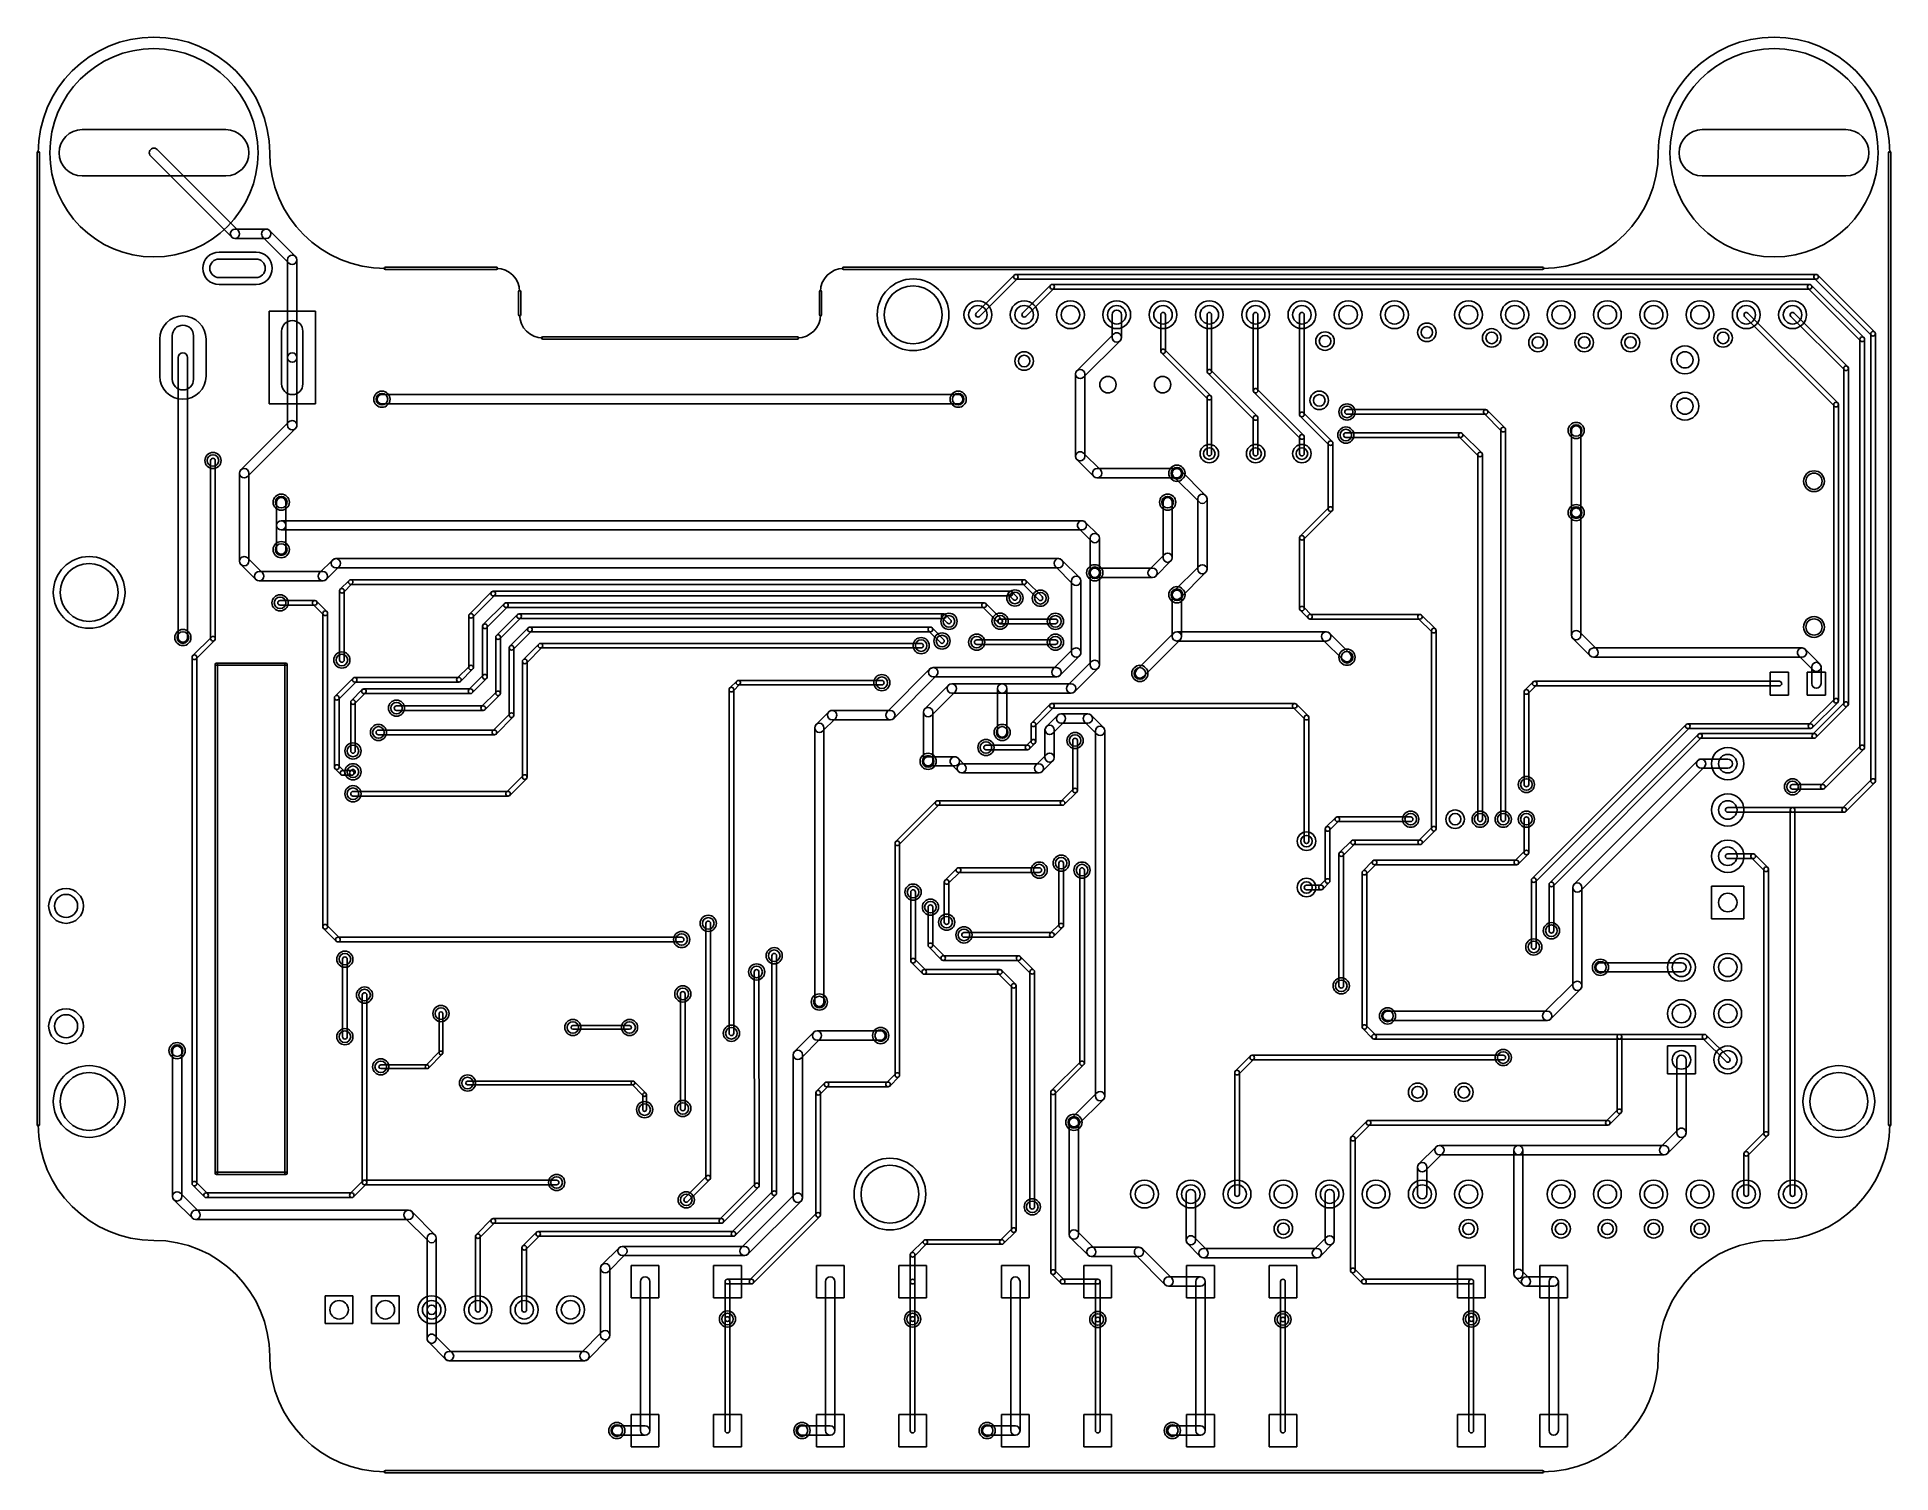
# Model space of a CAD drawing. Extents: x 25 to 127, y -114 to -36.
import ezdxf

# ---------------------------------------------------------------- set-up
doc = ezdxf.new("R2010")
doc.units = 0
doc.header["$MEASUREMENT"] = 0
doc.layers.add('BLACK', color=250, linetype='CONTINUOUS')
doc.layers.add('WHITE', color=7, linetype='CONTINUOUS')

msp = doc.modelspace()

# ---------------------------------------------------------------- linework, layer by layer
at = {"layer": 'BLACK'}
for p, q in [((25.3365, -95.25), (25.3365, -41.91)), ((25.4635, -95.25), (25.4635, -41.91)), ((36.0154, -46.5346), (31.5704, -42.0896)), ((36.3746, -46.1754), (31.9296, -41.7304)), ((126.937, -95.25), (126.937, -41.91)), ((127.064, -95.25), (127.064, -41.91)), ((36.195, -46.101), (37.9095, -46.101)), ((36.195, -46.609), (37.9095, -46.609)), ((39.1579, -47.9626), (37.7299, -46.5346)), ((39.5171, -47.6034), (38.0891, -46.1754)), ((35.3215, -47.3605), (37.3535, -47.3605)), ((39.0835, -53.1495), (39.0835, -47.783)), ((39.5915, -53.1495), (39.5915, -47.783)), ((44.45, -48.1965), (50.546, -48.1965)), ((44.45, -48.3235), (50.546, -48.3235)), ((69.596, -48.1965), (107.95, -48.1965)), ((69.596, -48.3235), (107.95, -48.3235)), ((78.955, -48.6274), (76.8722, -50.7102)), ((79.1346, -48.807), (77.0518, -50.8898)), ((79.0448, -48.5902), (122.961, -48.5902)), ((125.996, -51.9312), (122.872, -48.807)), ((126.175, -51.7516), (123.051, -48.6274)), ((35.3215, -49.1385), (37.3535, -49.1385)), ((51.7525, -50.8), (51.7525, -49.53)), ((51.8795, -50.8), (51.8795, -49.53)), ((68.2625, -50.8), (68.2625, -49.53)), ((68.3895, -50.8), (68.3895, -49.53)), ((79.0448, -48.8442), (122.961, -48.8442)), ((80.9489, -49.1735), (79.4122, -50.7102)), ((81.1285, -49.3531), (79.5918, -50.8898)), ((81.0387, -49.1363), (122.606, -49.1363)), ((81.0387, -49.3903), (122.606, -49.3903)), ((125.399, -52.236), (122.516, -49.3531)), ((125.579, -52.0564), (122.696, -49.1735)), ((38.0675, -50.6095), (38.0675, -55.6895)), ((40.6075, -50.6095), (38.0675, -50.6095)), ((40.6075, -55.6895), (40.6075, -50.6095)), ((84.328, -52.0446), (84.328, -50.8)), ((84.836, -52.0446), (84.836, -50.8)), ((86.995, -52.8066), (86.995, -50.8)), ((87.249, -52.8066), (87.249, -50.8)), ((89.535, -53.9242), (89.535, -50.8)), ((89.789, -53.9242), (89.789, -50.8)), ((92.075, -54.9656), (92.075, -50.8)), ((92.329, -54.9656), (92.329, -50.8)), ((94.615, -56.2737), (94.615, -50.8)), ((94.869, -56.2737), (94.869, -50.8)), ((124.143, -55.6378), (119.216, -50.7102)), ((124.69, -53.6439), (121.756, -50.7102)), ((82.3958, -53.8716), (84.4024, -51.865)), ((123.964, -55.8174), (119.036, -50.8898)), ((124.51, -53.8235), (121.576, -50.8898)), ((125.959, -76.3905), (125.959, -51.8414)), ((126.213, -76.3905), (126.213, -51.8414)), ((32.0675, -52.1335), (32.0675, -54.1655)), ((34.6075, -52.1335), (34.6075, -54.1655)), ((53.086, -52.0065), (67.056, -52.0065)), ((53.086, -52.1335), (67.056, -52.1335)), ((82.755, -54.2308), (84.7616, -52.2242)), ((89.5722, -55.4364), (87.0322, -52.8964)), ((89.7518, -55.2568), (87.2118, -52.7168)), ((125.362, -74.549), (125.362, -52.1462)), ((125.616, -74.549), (125.616, -52.1462)), ((33.0835, -68.5165), (33.0835, -53.1495)), ((33.5915, -68.5165), (33.5915, -53.1495)), ((39.0835, -56.865), (39.0835, -53.1495)), ((39.5915, -56.865), (39.5915, -53.1495)), ((92.2918, -56.3744), (89.7518, -53.8344)), ((124.473, -72.1741), (124.473, -53.7337)), ((124.727, -72.1741), (124.727, -53.7337)), ((82.3214, -58.5724), (82.3214, -54.0512)), ((82.8294, -58.5724), (82.8294, -54.0512)), ((92.1122, -56.554), (89.5722, -54.014)), ((94.8318, -57.4158), (92.2918, -54.8758)), ((38.0675, -55.6895), (40.6075, -55.6895)), ((44.2595, -55.1815), (75.8825, -55.1815)), ((44.2595, -55.6895), (75.8825, -55.6895)), ((89.535, -58.42), (89.535, -55.3466)), ((89.789, -58.42), (89.789, -55.3466)), ((94.6522, -57.5954), (92.1122, -55.0554)), ((123.927, -71.9836), (123.927, -55.7276)), ((124.181, -71.9836), (124.181, -55.7276)), ((36.5234, -59.3199), (39.1579, -56.6854)), ((92.075, -58.42), (92.075, -56.4642)), ((92.329, -58.42), (92.329, -56.4642)), ((96.227, -57.9383), (94.6522, -56.3635)), ((96.4066, -57.7587), (94.8318, -56.1839)), ((97.2185, -56.007), (104.826, -56.007)), ((97.2185, -56.261), (104.826, -56.261)), ((105.701, -57.189), (104.736, -56.2238)), ((105.881, -57.0094), (104.916, -56.0442)), ((36.8826, -59.6791), (39.5171, -57.0446)), ((94.615, -58.42), (94.615, -57.5056)), ((94.869, -58.42), (94.869, -57.5056)), ((96.1898, -61.468), (96.1898, -57.8485)), ((96.4438, -61.468), (96.4438, -57.8485)), ((97.155, -57.277), (103.454, -57.277)), ((97.155, -57.531), (103.454, -57.531)), ((104.431, -58.5606), (103.364, -57.4938)), ((104.611, -58.381), (103.544, -57.3142)), ((105.664, -78.486), (105.664, -57.0992)), ((105.918, -78.486), (105.918, -57.0992)), ((109.538, -61.6585), (109.538, -57.15)), ((110.046, -61.6585), (110.046, -57.15)), ((34.8615, -68.58), (34.8615, -58.801)), ((35.1155, -68.58), (35.1155, -58.801)), ((83.3229, -59.6791), (82.3958, -58.752)), ((83.6821, -59.3199), (82.755, -58.3928)), ((104.394, -78.486), (104.394, -58.4708)), ((104.648, -78.486), (104.648, -58.4708)), ((36.449, -64.3255), (36.449, -59.4995)), ((36.957, -64.3255), (36.957, -59.4995)), ((83.5025, -59.2455), (87.884, -59.2455)), ((83.5025, -59.7535), (87.884, -59.7535)), ((89.1014, -61.0761), (87.7044, -59.6791)), ((89.4606, -60.7169), (88.0636, -59.3199)), ((89.027, -64.77), (89.027, -60.8965)), ((89.535, -64.77), (89.535, -60.8965)), ((38.481, -62.357), (38.481, -61.087)), ((38.989, -62.357), (38.989, -61.087)), ((87.122, -64.135), (87.122, -61.087)), ((87.63, -64.135), (87.63, -61.087)), ((94.6522, -62.953), (96.227, -61.3782)), ((94.8318, -63.1326), (96.4066, -61.5578)), ((109.538, -68.3895), (109.538, -61.6585)), ((110.046, -68.3895), (110.046, -61.6585)), ((38.481, -63.6905), (38.481, -62.357)), ((38.735, -62.103), (82.677, -62.103)), ((38.735, -62.611), (82.677, -62.611)), ((38.989, -63.6905), (38.989, -62.357)), ((83.1959, -63.2351), (82.4974, -62.5366)), ((83.5551, -62.8759), (82.8566, -62.1774)), ((83.1215, -64.9605), (83.1215, -63.0555)), ((83.6295, -64.9605), (83.6295, -63.0555)), ((94.615, -66.929), (94.615, -63.0428)), ((94.869, -66.929), (94.869, -63.0428)), ((87.1964, -63.9554), (86.3709, -64.7809)), ((37.3489, -65.3306), (36.5234, -64.5051)), ((37.7081, -64.9714), (36.8826, -64.1459)), ((37.5285, -64.897), (41.021, -64.897)), ((41.5526, -64.2602), (40.8414, -64.9714)), ((41.9118, -64.6194), (41.2006, -65.3306)), ((41.7322, -64.1858), (81.3943, -64.1858)), ((41.7322, -64.6938), (81.3943, -64.6938)), ((81.2147, -64.6194), (82.1799, -65.5846)), ((81.5739, -64.2602), (82.5391, -65.2254)), ((83.1215, -70.0151), (83.1215, -64.9605)), ((83.3755, -64.7065), (86.5505, -64.7065)), ((83.6295, -70.0151), (83.6295, -64.9605)), ((87.5556, -64.3146), (86.7301, -65.1401)), ((89.1014, -64.5904), (87.7044, -65.9874)), ((89.4606, -64.9496), (88.0636, -66.3466)), ((37.5285, -65.405), (41.021, -65.405)), ((41.9354, -69.7484), (41.9354, -65.9511)), ((42.4552, -65.3787), (41.9726, -65.8613)), ((42.6348, -65.5583), (42.1522, -66.0409)), ((42.1894, -69.7484), (42.1894, -65.9511)), ((42.545, -65.3415), (79.502, -65.3415)), ((42.545, -65.5955), (79.502, -65.5955)), ((49.0592, -67.2329), (50.2784, -66.0137)), ((50.3682, -65.9765), (78.7527, -65.9765)), ((78.8425, -66.0137), (79.0838, -66.255)), ((79.4122, -65.5583), (80.3012, -66.4473)), ((79.5918, -65.3787), (80.4808, -66.2677)), ((82.1055, -69.342), (82.1055, -65.405)), ((82.6135, -69.342), (82.6135, -65.405)), ((83.3755, -65.2145), (86.5505, -65.2145)), ((38.6715, -66.4845), (40.5765, -66.4845)), ((38.6715, -66.7385), (40.5765, -66.7385)), ((40.4867, -66.7013), (41.0582, -67.2728)), ((40.6663, -66.5217), (41.2378, -67.0932)), ((49.2388, -67.4125), (50.458, -66.1933)), ((49.8212, -67.8044), (50.9769, -66.6487)), ((50.0008, -67.984), (51.1565, -66.8283)), ((50.3682, -66.2305), (78.7527, -66.2305)), ((51.0667, -66.6115), (77.3049, -66.6115)), ((51.0667, -66.8655), (77.3049, -66.8655)), ((77.2151, -66.8283), (78.0914, -67.7046)), ((77.3947, -66.6487), (78.271, -67.525)), ((78.6629, -66.1933), (78.9042, -66.4346)), ((87.63, -68.453), (87.63, -66.167)), ((88.138, -68.453), (88.138, -66.167)), ((95.0967, -67.4633), (94.6522, -67.0188)), ((95.2763, -67.2837), (94.8318, -66.8392)), ((41.021, -84.3915), (41.021, -67.183)), ((41.275, -84.3915), (41.275, -67.183)), ((49.022, -70.1675), (49.022, -67.3227)), ((49.276, -70.1675), (49.276, -67.3227)), ((49.784, -70.6755), (49.784, -67.8942)), ((50.038, -70.6755), (50.038, -67.8942)), ((51.6944, -67.2519), (50.5451, -68.4013)), ((51.8741, -67.4316), (50.7247, -68.5809)), ((51.2817, -68.9855), (52.285, -67.9822)), ((51.7843, -67.2148), (75.0888, -67.2148)), ((51.7843, -67.4688), (75.0888, -67.4688)), ((52.3748, -67.945), (74.3585, -67.945)), ((74.4483, -67.9822), (75.0833, -68.6172)), ((74.9989, -67.4316), (75.2847, -67.7173)), ((75.1786, -67.2519), (75.4643, -67.5377)), ((78.1041, -67.7173), (78.0914, -67.7046)), ((78.1939, -67.5005), (81.2165, -67.5005)), ((78.1939, -67.7545), (81.2165, -67.7545)), ((78.2837, -67.5377), (78.271, -67.525)), ((95.1865, -67.2465), (101.219, -67.2465)), ((95.1865, -67.5005), (101.219, -67.5005)), ((101.891, -68.2253), (101.129, -67.4633)), ((102.071, -68.0457), (101.309, -67.2837)), ((101.854, -79.0067), (101.854, -68.1355)), ((102.108, -79.0067), (102.108, -68.1355)), ((34.8987, -68.4902), (33.8827, -69.5062)), ((35.0783, -68.6698), (34.0623, -69.6858)), ((50.5079, -71.5772), (50.5079, -68.4911)), ((50.7619, -71.5772), (50.7619, -68.4911)), ((51.2445, -72.7837), (51.2445, -69.0753)), ((51.4613, -69.1651), (52.4646, -68.1618)), ((51.4985, -72.7837), (51.4985, -69.0753)), ((52.8692, -68.8712), (52.0056, -69.7348)), ((53.0488, -69.0508), (52.1852, -69.9144)), ((52.3748, -68.199), (74.3585, -68.199)), ((52.959, -68.834), (73.8505, -68.834)), ((52.959, -69.088), (73.8505, -69.088)), ((74.2687, -68.1618), (74.9037, -68.7968)), ((76.8985, -68.6435), (81.2165, -68.6435)), ((76.8985, -68.8975), (81.2165, -68.8975)), ((81.1004, -70.2419), (82.1799, -69.1624)), ((87.7044, -68.2734), (85.6724, -70.3054)), ((88.0636, -68.6326), (86.0316, -70.6646)), ((87.884, -68.199), (96.0755, -68.199)), ((87.884, -68.707), (96.0755, -68.707)), ((95.8959, -68.6326), (97.0389, -69.7756)), ((96.2551, -68.2734), (97.3981, -69.4164)), ((110.564, -69.5216), (109.612, -68.5691)), ((110.924, -69.1624), (109.971, -68.2099)), ((110.744, -69.088), (122.187, -69.088)), ((123.154, -69.9498), (122.366, -69.1624)), ((33.8455, -98.4885), (33.8455, -69.596)), ((34.0995, -98.4885), (34.0995, -69.596)), ((35.1155, -97.917), (35.1155, -69.977)), ((35.179, -69.9135), (38.989, -69.9135)), ((35.179, -70.0405), (38.989, -70.0405)), ((35.2425, -97.917), (35.2425, -69.977)), ((38.9255, -97.917), (38.9255, -69.977)), ((39.0525, -97.917), (39.0525, -69.977)), ((49.0592, -70.0777), (48.3924, -70.7444)), ((51.9684, -76.1746), (51.9684, -69.8246)), ((52.2224, -76.1746), (52.2224, -69.8246)), ((74.5109, -70.1675), (81.28, -70.1675)), ((81.4596, -70.6011), (82.5391, -69.5216)), ((81.9005, -71.1309), (83.1959, -69.8355)), ((110.744, -69.596), (122.187, -69.596)), ((122.794, -70.309), (122.007, -69.5216)), ((122.72, -71.0438), (122.72, -70.1294)), ((123.228, -71.0438), (123.228, -70.1294)), ((41.6932, -71.7287), (42.6774, -70.7444)), ((41.8728, -71.9083), (42.8571, -70.9241)), ((42.7673, -70.7073), (48.4823, -70.7073)), ((42.7673, -70.9613), (48.4823, -70.9613)), ((49.2388, -70.2573), (48.5721, -70.9241)), ((49.0338, -71.3731), (49.8212, -70.5857)), ((49.2134, -71.5527), (50.0008, -70.7653)), ((63.3467, -71.2842), (63.7277, -70.9032)), ((63.5263, -71.4638), (63.9073, -71.0828)), ((63.8175, -70.866), (71.6915, -70.866)), ((63.8175, -71.12), (71.6915, -71.12)), ((71.9818, -72.5914), (74.3313, -70.2419)), ((72.341, -72.9506), (74.6905, -70.6011)), ((75.3473, -71.1309), (74.0519, -72.4263)), ((74.5109, -70.6755), (81.28, -70.6755)), ((75.5269, -71.0565), (78.2955, -71.0565)), ((78.2955, -71.0565), (82.0801, -71.0565)), ((82.2597, -71.4901), (83.5551, -70.1947)), ((107.428, -70.954), (106.971, -71.4112)), ((107.608, -71.1336), (107.151, -71.5908)), ((107.518, -70.9168), (120.942, -70.9168)), ((107.518, -71.1708), (120.942, -71.1708)), ((121.45, -70.4088), (120.434, -70.4088)), ((120.434, -70.4088), (120.434, -71.6788)), ((121.45, -71.6788), (121.45, -70.4088)), ((123.482, -70.4088), (122.466, -70.4088)), ((122.466, -70.4088), (122.466, -71.6788)), ((123.482, -71.6788), (123.482, -70.4088)), ((41.656, -75.6285), (41.656, -71.8185)), ((41.91, -75.6285), (41.91, -71.8185)), ((42.545, -74.7395), (42.545, -72.0598)), ((42.5822, -71.97), (43.1791, -71.3731)), ((42.7618, -72.1496), (43.3587, -71.5527)), ((42.799, -74.7395), (42.799, -72.0598)), ((43.2689, -71.3359), (49.1236, -71.3359)), ((43.2689, -71.5899), (49.1236, -71.5899)), ((50.5451, -71.4874), (49.7323, -72.3002)), ((50.7247, -71.667), (49.9119, -72.4798)), ((63.3095, -90.2335), (63.3095, -71.374)), ((63.5635, -90.2335), (63.5635, -71.374)), ((75.7065, -71.4901), (74.4111, -72.7855)), ((75.5269, -71.5645), (78.2955, -71.5645)), ((78.0415, -73.7235), (78.0415, -71.3105)), ((78.2955, -71.5645), (82.0801, -71.5645)), ((78.5495, -73.7235), (78.5495, -71.3105)), ((79.9202, -73.1892), (80.9362, -72.1732)), ((81.026, -72.136), (94.3483, -72.136)), ((94.4381, -72.1732), (95.0858, -72.8209)), ((106.934, -76.581), (106.934, -71.501)), ((107.188, -76.581), (107.188, -71.501)), ((120.434, -71.6788), (121.45, -71.6788)), ((122.466, -71.6788), (123.482, -71.6788)), ((122.567, -73.2908), (123.964, -71.8938)), ((122.746, -73.4704), (124.143, -72.0734)), ((122.77, -73.8242), (124.51, -72.0843)), ((45.0596, -72.263), (49.8221, -72.263)), ((45.0596, -72.517), (49.8221, -72.517)), ((51.2817, -72.6939), (50.3419, -73.6337)), ((51.4613, -72.8735), (50.5215, -73.8133)), ((68.0829, -73.2899), (68.7814, -72.5914)), ((68.4421, -73.6491), (69.1406, -72.9506)), ((68.961, -72.517), (72.1614, -72.517)), ((68.961, -73.025), (72.1614, -73.025)), ((73.9775, -75.311), (73.9775, -72.6059)), ((74.4855, -75.311), (74.4855, -72.6059)), ((80.0998, -73.3688), (81.1158, -72.3528)), ((81.3417, -72.7819), (80.7194, -73.4042)), ((81.026, -72.39), (94.3483, -72.39)), ((81.7009, -73.1411), (81.0786, -73.7634)), ((81.5213, -72.7075), (82.9945, -72.7075)), ((81.5213, -73.2155), (82.9945, -73.2155)), ((83.488, -73.8142), (82.8149, -73.1411)), ((83.8472, -73.455), (83.1741, -72.7819)), ((94.2585, -72.3528), (94.9062, -73.0005)), ((94.869, -79.6925), (94.869, -72.9107)), ((95.123, -79.6925), (95.123, -72.9107)), ((122.95, -74.0038), (124.69, -72.2639)), ((44.069, -73.5965), (50.4317, -73.5965)), ((44.069, -73.8505), (50.4317, -73.8505)), ((68.0085, -88.519), (68.0085, -73.4695)), ((68.5165, -88.519), (68.5165, -73.4695)), ((79.6027, -74.4592), (79.9202, -74.1417)), ((79.883, -74.2315), (79.883, -73.279)), ((80.137, -74.2315), (80.137, -73.279)), ((80.645, -75.1078), (80.645, -73.5838)), ((81.153, -75.1078), (81.153, -73.5838)), ((82.169, -76.9112), (82.169, -74.168)), ((82.423, -76.9112), (82.423, -74.168)), ((83.4136, -93.6879), (83.4136, -73.6346)), ((83.9216, -93.6879), (83.9216, -73.6346)), ((115.823, -73.2908), (107.378, -81.7363)), ((116.003, -73.4704), (107.557, -81.9159)), ((108.343, -81.9776), (116.496, -73.8242)), ((108.522, -82.1572), (116.676, -74.0038)), ((115.913, -73.2536), (122.657, -73.2536)), ((115.913, -73.5076), (122.657, -73.5076)), ((116.586, -73.787), (122.86, -73.787)), ((116.586, -74.041), (122.86, -74.041)), ((74.2315, -75.057), (75.692, -75.057)), ((76.2526, -75.5124), (75.8716, -75.1314)), ((77.4065, -74.422), (79.6925, -74.422)), ((77.4065, -74.676), (79.6925, -74.676)), ((79.7823, -74.6388), (80.0998, -74.3213)), ((80.7194, -74.9282), (80.1352, -75.5124)), ((109.675, -82.0529), (116.47, -75.2584)), ((116.65, -75.184), (118.11, -75.184)), ((123.24, -76.6182), (125.399, -74.4592)), ((123.42, -76.7978), (125.579, -74.6388)), ((42.0107, -76.0358), (41.6932, -75.7183)), ((42.1903, -75.8562), (41.8728, -75.5387)), ((42.1005, -75.819), (42.6085, -75.819)), ((42.1005, -76.073), (42.6085, -76.073)), ((42.5822, -75.7927), (42.5187, -75.8562)), ((42.7618, -75.9723), (42.6983, -76.0358)), ((52.0056, -76.0848), (51.0912, -76.9992)), ((52.1852, -76.2644), (51.2708, -77.1788)), ((74.2315, -75.565), (75.692, -75.565)), ((75.8934, -75.8716), (75.5124, -75.4906)), ((76.073, -75.438), (80.3148, -75.438)), ((76.073, -75.946), (80.3148, -75.946)), ((81.0786, -75.2874), (80.4944, -75.8716)), ((110.035, -82.4121), (116.829, -75.6176)), ((116.65, -75.692), (118.11, -75.692)), ((42.672, -76.962), (51.181, -76.962)), ((42.672, -77.216), (51.181, -77.216)), ((82.2062, -76.8214), (81.5204, -77.5072)), ((82.3858, -77.001), (81.7, -77.6868)), ((121.666, -76.581), (123.33, -76.581)), ((121.666, -76.835), (123.33, -76.835)), ((124.408, -77.8882), (125.996, -76.3007)), ((124.588, -78.0678), (126.175, -76.4803)), ((74.6624, -77.5072), (72.4526, -79.717)), ((74.842, -77.6868), (72.6322, -79.8966)), ((74.7522, -77.47), (81.6102, -77.47)), ((74.7522, -77.724), (81.6102, -77.724)), ((118.11, -77.851), (121.666, -77.851)), ((118.11, -78.105), (121.666, -78.105)), ((121.539, -99.06), (121.539, -77.978)), ((121.666, -77.851), (124.498, -77.851)), ((121.666, -78.105), (124.498, -78.105)), ((121.793, -99.06), (121.793, -77.978)), ((96.0247, -81.8769), (96.0247, -79.0194)), ((96.5953, -78.3962), (96.0619, -78.9296)), ((96.7749, -78.5758), (96.2415, -79.1092)), ((96.2787, -81.8769), (96.2787, -79.0194)), ((96.6851, -78.359), (100.711, -78.359)), ((96.6851, -78.613), (100.711, -78.613)), ((101.142, -79.6662), (101.891, -78.9169)), ((101.322, -79.8458), (102.071, -79.0965)), ((106.934, -80.3148), (106.934, -78.486)), ((107.188, -80.3148), (107.188, -78.486)), ((72.4154, -92.5322), (72.4154, -79.8068)), ((72.6694, -92.5322), (72.6694, -79.8068)), ((96.8112, -80.3139), (97.4589, -79.6662)), ((96.9908, -80.4935), (97.6385, -79.8458)), ((97.5487, -79.629), (101.232, -79.629)), ((97.5487, -79.883), (101.232, -79.883)), ((106.971, -80.225), (106.425, -80.7711)), ((75.1577, -81.8379), (75.8054, -81.1902)), ((75.3373, -82.0175), (75.985, -81.3698)), ((75.8952, -81.153), (80.3275, -81.153)), ((81.407, -84.328), (81.407, -80.899)), ((81.661, -84.328), (81.661, -80.899)), ((82.55, -91.8845), (82.55, -81.28)), ((82.804, -91.8845), (82.804, -81.28)), ((96.774, -87.63), (96.774, -80.4037)), ((97.028, -87.63), (97.028, -80.4037)), ((98.0812, -81.3299), (98.64, -80.7711)), ((98.2608, -81.5095), (98.8196, -80.9507)), ((98.7298, -80.7339), (106.515, -80.7339)), ((98.7298, -80.9879), (106.515, -80.9879)), ((107.151, -80.4046), (106.605, -80.9507)), ((118.11, -80.391), (119.507, -80.391)), ((118.11, -80.645), (119.507, -80.645)), ((120.128, -81.319), (119.417, -80.6078)), ((120.308, -81.1394), (119.597, -80.4282)), ((120.091, -95.758), (120.091, -81.2292)), ((120.345, -95.758), (120.345, -81.2292)), ((75.1205, -84.1375), (75.1205, -81.9277)), ((75.3745, -84.1375), (75.3745, -81.9277)), ((75.8952, -81.407), (80.3275, -81.407)), ((94.996, -82.1055), (95.7961, -82.1055)), ((94.996, -82.3595), (95.7961, -82.3595)), ((96.0619, -81.7871), (95.7063, -82.1427)), ((96.2415, -81.9667), (95.8859, -82.3223)), ((98.044, -89.8906), (98.044, -81.4197)), ((98.298, -89.8906), (98.298, -81.4197)), ((107.34, -85.4964), (107.34, -81.8261)), ((107.594, -85.4964), (107.594, -81.8261)), ((108.306, -84.6074), (108.306, -82.0674)), ((108.56, -84.6074), (108.56, -82.0674)), ((109.601, -87.63), (109.601, -82.2325)), ((110.109, -87.63), (110.109, -82.2325)), ((118.999, -82.169), (117.221, -82.169)), ((117.221, -82.169), (117.221, -83.947)), ((118.999, -83.947), (118.999, -82.169)), ((73.279, -86.2584), (73.279, -82.4865)), ((73.533, -86.2584), (73.533, -82.4865)), ((74.2315, -85.4075), (74.2315, -83.312)), ((74.4855, -85.4075), (74.4855, -83.312)), ((41.9363, -85.0002), (41.2378, -84.3017)), ((62.0395, -98.171), (62.0395, -84.201)), ((62.2935, -98.171), (62.2935, -84.201)), ((81.4442, -84.2382), (80.9362, -84.7462)), ((81.6238, -84.4178), (81.1158, -84.9258)), ((117.221, -83.947), (118.999, -83.947)), ((41.7567, -85.1798), (41.0582, -84.4813)), ((41.8465, -84.963), (60.706, -84.963)), ((41.8465, -85.217), (60.706, -85.217)), ((74.4483, -85.3177), (75.1468, -86.0162)), ((76.2, -84.709), (81.026, -84.709)), ((76.2, -84.963), (81.026, -84.963)), ((42.1005, -90.424), (42.1005, -86.1695)), ((42.3545, -90.424), (42.3545, -86.1695)), ((65.659, -99.0092), (65.659, -85.979)), ((65.913, -99.0092), (65.913, -85.979)), ((73.9258, -86.9578), (73.3162, -86.3482)), ((74.1054, -86.7782), (73.4958, -86.1686)), ((74.2687, -85.4973), (74.9672, -86.1958)), ((75.057, -85.979), (79.1972, -85.979)), ((75.057, -86.233), (79.1972, -86.233)), ((79.8567, -86.9451), (79.1074, -86.1958)), ((80.0363, -86.7655), (79.287, -86.0162)), ((111.125, -86.36), (115.57, -86.36)), ((64.6892, -86.8682), (64.7096, -98.5918)), ((64.9432, -86.8678), (64.9636, -98.5914)), ((74.0156, -86.741), (78.1685, -86.741)), ((74.0156, -86.995), (78.1685, -86.995)), ((78.8407, -87.7198), (78.0787, -86.9578)), ((79.0203, -87.5402), (78.2583, -86.7782)), ((79.8195, -99.7585), (79.8195, -86.8553)), ((80.0735, -99.7585), (80.0735, -86.8553)), ((108.024, -89.1014), (109.675, -87.4504)), ((111.125, -86.868), (115.57, -86.868)), ((43.18, -98.425), (43.18, -88.138)), ((43.434, -98.425), (43.434, -88.138)), ((60.6425, -94.361), (60.6425, -88.0745)), ((60.8965, -94.361), (60.8965, -88.0745)), ((78.8035, -101.041), (78.8035, -87.63)), ((79.0575, -101.041), (79.0575, -87.63)), ((108.384, -89.4606), (110.035, -87.8096)), ((47.3964, -91.313), (47.3964, -89.154)), ((47.5996, -91.313), (47.5996, -89.154)), ((99.441, -89.027), (108.204, -89.027)), ((54.737, -89.8144), (57.8485, -89.8144)), ((54.737, -90.0176), (57.8485, -90.0176)), ((67.9559, -90.1809), (66.9018, -91.235)), ((68.1355, -90.1065), (71.628, -90.1065)), ((98.6146, -90.5138), (98.0812, -89.9804)), ((98.7942, -90.3342), (98.2608, -89.8008)), ((98.7044, -90.297), (112.166, -90.297)), ((99.441, -89.535), (108.204, -89.535)), ((112.039, -94.5134), (112.039, -90.424)), ((112.166, -90.297), (116.84, -90.297)), ((112.293, -94.5134), (112.293, -90.424)), ((116.75, -90.5138), (118.02, -91.7838)), ((116.93, -90.3342), (118.2, -91.6042)), ((32.766, -99.187), (32.766, -91.186)), ((33.274, -99.187), (33.274, -91.186)), ((46.6642, -92.0032), (47.4262, -91.2412)), ((46.8078, -92.1468), (47.5698, -91.3848)), ((66.8274, -99.2632), (66.8274, -91.4146)), ((68.3151, -90.5401), (67.261, -91.5942)), ((67.3354, -99.2632), (67.3354, -91.4146)), ((68.1355, -90.6145), (71.628, -90.6145)), ((91.9217, -91.4772), (91.0962, -92.3027)), ((92.0115, -91.44), (105.791, -91.44)), ((98.7044, -90.551), (112.166, -90.551)), ((112.166, -90.551), (116.84, -90.551)), ((116.332, -90.932), (114.808, -90.932)), ((114.808, -90.932), (114.808, -92.456)), ((116.332, -92.456), (116.332, -90.932)), ((44.196, -91.9734), (46.736, -91.9734)), ((44.196, -92.1766), (46.736, -92.1766)), ((72.4526, -92.4424), (71.9446, -92.9504)), ((82.5872, -91.7947), (80.9997, -93.3822)), ((82.7668, -91.9743), (81.1793, -93.5618)), ((91.059, -99.06), (91.059, -92.3925)), ((92.1013, -91.6568), (91.2758, -92.4823)), ((91.313, -99.06), (91.313, -92.3925)), ((92.0115, -91.694), (105.791, -91.694)), ((114.808, -92.456), (116.332, -92.456)), ((115.316, -95.6945), (115.316, -91.694)), ((115.824, -95.6945), (115.824, -91.694)), ((48.9585, -92.8624), (58.039, -92.8624)), ((48.9585, -93.0656), (58.039, -93.0656)), ((58.6022, -93.6708), (57.9672, -93.0358)), ((58.7458, -93.5272), (58.1108, -92.8922)), ((68.072, -100.203), (68.072, -93.4974)), ((68.5664, -92.9504), (68.1092, -93.4076)), ((68.746, -93.13), (68.2888, -93.5872)), ((68.326, -100.203), (68.326, -93.4974)), ((68.6562, -92.9132), (72.0344, -92.9132)), ((68.6562, -93.1672), (72.0344, -93.1672)), ((72.6322, -92.622), (72.1242, -93.13)), ((80.9625, -103.34), (80.9625, -93.472)), ((81.2165, -103.34), (81.2165, -93.472)), ((83.488, -93.5083), (82.0529, -94.9434)), ((58.5724, -94.4245), (58.5724, -93.599)), ((58.7756, -94.4245), (58.7756, -93.599)), ((83.8472, -93.8675), (82.4121, -95.3026)), ((111.442, -95.0586), (112.077, -94.4236)), ((111.621, -95.2382), (112.256, -94.6032)), ((81.9785, -101.283), (81.9785, -95.123)), ((82.4865, -101.283), (82.4865, -95.123)), ((97.4462, -95.9222), (98.3098, -95.0586)), ((97.6258, -96.1018), (98.4894, -95.2382)), ((98.3996, -95.0214), (111.531, -95.0214)), ((98.3996, -95.2754), (111.531, -95.2754)), ((114.438, -96.4674), (115.39, -95.5149)), ((97.409, -103.251), (97.409, -96.012)), ((97.663, -103.251), (97.663, -96.012)), ((102.106, -96.4674), (101.166, -97.4072)), ((102.286, -96.393), (106.617, -96.393)), ((106.617, -96.393), (114.618, -96.393)), ((114.797, -96.8266), (115.75, -95.8741)), ((119.036, -96.7604), (120.128, -95.6682)), ((119.216, -96.94), (120.308, -95.8478)), ((101.092, -99.06), (101.092, -97.5868)), ((102.465, -96.8266), (101.526, -97.7664)), ((101.6, -99.06), (101.6, -97.5868)), ((102.286, -96.901), (106.617, -96.901)), ((106.363, -103.442), (106.363, -96.647)), ((106.617, -96.901), (114.618, -96.901)), ((106.871, -103.442), (106.871, -96.647)), ((118.999, -99.06), (118.999, -96.8502)), ((119.253, -99.06), (119.253, -96.8502)), ((33.8827, -98.5783), (34.5177, -99.2133)), ((34.0623, -98.3987), (34.6973, -99.0337)), ((35.179, -97.8535), (38.989, -97.8535)), ((35.179, -97.9805), (38.989, -97.9805)), ((42.5187, -99.0337), (43.2172, -98.3352)), ((42.6983, -99.2133), (43.3968, -98.5148)), ((43.307, -98.298), (53.848, -98.298)), ((43.307, -98.552), (53.848, -98.552)), ((60.8702, -99.2877), (62.0767, -98.0812)), ((61.0498, -99.4673), (62.2563, -98.2608)), ((62.8006, -100.443), (64.7422, -98.5018)), ((32.8404, -99.3666), (33.8564, -100.383)), ((33.1996, -99.0074), (34.2156, -100.023)), ((34.6075, -98.9965), (42.6085, -98.9965)), ((34.6075, -99.2505), (42.6085, -99.2505)), ((62.9802, -100.623), (64.9218, -98.6814)), ((65.6962, -98.9194), (63.461, -101.155)), ((65.8758, -99.099), (63.6406, -101.334)), ((63.9808, -102.005), (66.9018, -99.0836)), ((64.34, -102.364), (67.261, -99.4428)), ((88.392, -101.6), (88.392, -99.06)), ((88.9, -101.6), (88.9, -99.06)), ((96.012, -101.6), (96.012, -99.06)), ((96.52, -101.6), (96.52, -99.06)), ((34.036, -99.949), (45.72, -99.949)), ((34.036, -100.457), (45.72, -100.457)), ((45.5404, -100.383), (46.8104, -101.653)), ((45.8996, -100.023), (47.1696, -101.293)), ((50.2784, -100.443), (49.4402, -101.282)), ((50.458, -100.623), (49.6198, -101.461)), ((50.3682, -100.406), (62.8904, -100.406)), ((50.3682, -100.66), (62.8904, -100.66)), ((68.1092, -100.113), (64.4516, -103.771)), ((68.2888, -100.293), (64.6312, -103.95)), ((46.736, -105.41), (46.736, -101.473)), ((47.244, -105.41), (47.244, -101.473)), ((49.403, -105.41), (49.403, -101.371)), ((49.657, -105.41), (49.657, -101.371)), ((52.7422, -101.155), (51.9802, -101.917)), ((52.9218, -101.334), (52.1598, -102.096)), ((52.832, -101.117), (63.5508, -101.117)), ((52.832, -101.371), (63.5508, -101.371)), ((73.2908, -102.298), (73.9893, -101.599)), ((74.0791, -101.562), (78.2828, -101.562)), ((78.193, -101.599), (78.8407, -100.951)), ((78.3726, -101.779), (79.0203, -101.131)), ((82.0529, -101.462), (83.0054, -102.415)), ((82.4121, -101.103), (83.3646, -102.055)), ((89.5241, -102.119), (88.8256, -101.42)), ((96.0864, -101.42), (95.3879, -102.119)), ((51.943, -105.41), (51.943, -102.006)), ((52.197, -105.41), (52.197, -102.006)), ((57.2752, -102.005), (56.3354, -102.944)), ((57.6344, -102.364), (56.6946, -103.304)), ((57.4548, -101.93), (64.1604, -101.93)), ((57.4548, -102.438), (64.1604, -102.438)), ((73.2536, -103.861), (73.2536, -102.387)), ((73.4704, -102.477), (74.1689, -101.779)), ((73.5076, -103.861), (73.5076, -102.387)), ((74.0791, -101.816), (78.2828, -101.816)), ((83.185, -101.981), (85.8012, -101.981)), ((83.185, -102.489), (85.8012, -102.489)), ((87.2472, -104.04), (85.6216, -102.415)), ((87.6064, -103.681), (85.9808, -102.055)), ((89.1649, -102.478), (88.4664, -101.78)), ((89.3445, -102.045), (95.5675, -102.045)), ((89.3445, -102.553), (95.5675, -102.553)), ((96.4456, -101.78), (95.7471, -102.478)), ((56.261, -106.807), (56.261, -103.124)), ((56.769, -106.807), (56.769, -103.124)), ((59.4614, -102.972), (57.9374, -102.972)), ((57.9374, -102.972), (57.9374, -104.75)), ((59.4614, -104.75), (59.4614, -102.972)), ((63.9826, -102.972), (62.4586, -102.972)), ((62.4586, -102.972), (62.4586, -104.75)), ((63.2206, -103.734), (64.5414, -103.734)), ((63.9826, -104.75), (63.9826, -102.972)), ((69.6214, -102.972), (68.0974, -102.972)), ((68.0974, -102.972), (68.0974, -104.75)), ((69.6214, -104.75), (69.6214, -102.972)), ((74.1426, -102.972), (72.6186, -102.972)), ((72.6186, -102.972), (72.6186, -104.75)), ((74.1426, -104.75), (74.1426, -102.972)), ((79.7814, -102.972), (78.2574, -102.972)), ((78.2574, -102.972), (78.2574, -104.75)), ((79.7814, -104.75), (79.7814, -102.972)), ((81.5204, -103.95), (80.9997, -103.43)), ((81.7, -103.771), (81.1793, -103.25)), ((81.6102, -103.734), (83.5406, -103.734)), ((84.3026, -102.972), (82.7786, -102.972)), ((82.7786, -102.972), (82.7786, -104.75)), ((84.3026, -104.75), (84.3026, -102.972)), ((87.4268, -103.607), (89.1794, -103.607)), ((89.9414, -102.972), (88.4174, -102.972)), ((88.4174, -102.972), (88.4174, -104.75)), ((89.9414, -104.75), (89.9414, -102.972)), ((94.4626, -102.972), (92.9386, -102.972)), ((92.9386, -102.972), (92.9386, -104.75)), ((94.4626, -104.75), (94.4626, -102.972)), ((98.0558, -103.95), (97.4462, -103.341)), ((98.2354, -103.771), (97.6258, -103.161)), ((98.1456, -103.734), (104.038, -103.734)), ((104.8, -102.972), (103.276, -102.972)), ((103.276, -102.972), (103.276, -104.75)), ((104.8, -104.75), (104.8, -102.972)), ((106.437, -103.621), (106.856, -104.04)), ((106.796, -103.262), (107.215, -103.681)), ((107.036, -103.607), (108.56, -103.607)), ((109.322, -102.972), (107.798, -102.972)), ((107.798, -102.972), (107.798, -104.75)), ((109.322, -104.75), (109.322, -102.972)), ((41.148, -104.648), (41.148, -106.172)), ((42.672, -104.648), (41.148, -104.648)), ((42.672, -106.172), (42.672, -104.648)), ((43.688, -104.648), (43.688, -106.172)), ((45.212, -104.648), (43.688, -104.648)), ((45.212, -106.172), (45.212, -104.648)), ((57.9374, -104.75), (59.4614, -104.75)), ((58.4454, -112.039), (58.4454, -103.861)), ((58.9534, -112.039), (58.9534, -103.861)), ((62.4586, -104.75), (63.9826, -104.75)), ((63.0936, -105.918), (63.0936, -103.861)), ((63.2206, -103.988), (64.5414, -103.988)), ((63.3476, -105.918), (63.3476, -103.861)), ((68.0974, -104.75), (69.6214, -104.75)), ((68.6054, -112.039), (68.6054, -103.861)), ((69.1134, -112.039), (69.1134, -103.861)), ((72.6186, -104.75), (74.1426, -104.75)), ((73.2536, -105.918), (73.2536, -103.861)), ((73.5076, -105.918), (73.5076, -103.861)), ((78.2574, -104.75), (79.7814, -104.75)), ((78.7654, -112.039), (78.7654, -103.861)), ((79.2734, -112.039), (79.2734, -103.861)), ((81.6102, -103.988), (83.5406, -103.988)), ((82.7786, -104.75), (84.3026, -104.75)), ((83.4136, -105.943), (83.4136, -103.861)), ((83.6676, -105.943), (83.6676, -103.861)), ((87.4268, -104.115), (89.1794, -104.115)), ((88.4174, -104.75), (89.9414, -104.75)), ((88.9254, -112.039), (88.9254, -103.861)), ((89.4334, -112.039), (89.4334, -103.861)), ((92.9386, -104.75), (94.4626, -104.75)), ((93.5736, -105.943), (93.5736, -103.861)), ((93.8276, -105.943), (93.8276, -103.861)), ((98.1456, -103.988), (104.038, -103.988)), ((103.276, -104.75), (104.8, -104.75)), ((103.911, -105.918), (103.911, -103.861)), ((104.165, -105.918), (104.165, -103.861)), ((107.036, -104.115), (108.56, -104.115)), ((107.798, -104.75), (109.322, -104.75)), ((108.306, -112.039), (108.306, -103.861)), ((108.814, -112.039), (108.814, -103.861)), ((46.736, -106.998), (46.736, -105.41)), ((47.244, -106.998), (47.244, -105.41)), ((41.148, -106.172), (42.672, -106.172)), ((43.688, -106.172), (45.212, -106.172)), ((56.3354, -106.627), (55.1924, -107.77)), ((63.0936, -112.039), (63.0936, -105.918)), ((63.3476, -112.039), (63.3476, -105.918)), ((73.2536, -112.039), (73.2536, -105.918)), ((73.5076, -112.039), (73.5076, -105.918)), ((83.4136, -112.039), (83.4136, -105.943)), ((83.6676, -112.039), (83.6676, -105.943)), ((93.5736, -112.039), (93.5736, -105.943)), ((93.8276, -112.039), (93.8276, -105.943)), ((103.911, -112.039), (103.911, -105.918)), ((104.165, -112.039), (104.165, -105.918)), ((47.7629, -108.13), (46.8104, -107.177)), ((48.1221, -107.77), (47.1696, -106.818)), ((47.9425, -107.696), (55.372, -107.696)), ((56.6946, -106.987), (55.5516, -108.13)), ((47.9425, -108.204), (55.372, -108.204)), ((57.15, -111.785), (58.6994, -111.785)), ((59.4614, -111.15), (57.9374, -111.15)), ((57.9374, -111.15), (57.9374, -112.928)), ((59.4614, -112.928), (59.4614, -111.15)), ((63.9826, -111.15), (62.4586, -111.15)), ((62.4586, -111.15), (62.4586, -112.928)), ((63.9826, -112.928), (63.9826, -111.15)), ((67.31, -111.785), (68.8594, -111.785)), ((69.6214, -111.15), (68.0974, -111.15)), ((68.0974, -111.15), (68.0974, -112.928)), ((69.6214, -112.928), (69.6214, -111.15)), ((74.1426, -111.15), (72.6186, -111.15)), ((72.6186, -111.15), (72.6186, -112.928)), ((74.1426, -112.928), (74.1426, -111.15)), ((77.47, -111.785), (79.0194, -111.785)), ((79.7814, -111.15), (78.2574, -111.15)), ((78.2574, -111.15), (78.2574, -112.928)), ((79.7814, -112.928), (79.7814, -111.15)), ((84.3026, -111.15), (82.7786, -111.15)), ((82.7786, -111.15), (82.7786, -112.928)), ((84.3026, -112.928), (84.3026, -111.15)), ((87.63, -111.785), (89.1794, -111.785)), ((89.9414, -111.15), (88.4174, -111.15)), ((88.4174, -111.15), (88.4174, -112.928)), ((89.9414, -112.928), (89.9414, -111.15)), ((94.4626, -111.15), (92.9386, -111.15)), ((92.9386, -111.15), (92.9386, -112.928)), ((94.4626, -112.928), (94.4626, -111.15)), ((104.8, -111.15), (103.276, -111.15)), ((103.276, -111.15), (103.276, -112.928)), ((104.8, -112.928), (104.8, -111.15)), ((109.322, -111.15), (107.798, -111.15)), ((107.798, -111.15), (107.798, -112.928)), ((109.322, -112.928), (109.322, -111.15)), ((57.15, -112.293), (58.6994, -112.293)), ((67.31, -112.293), (68.8594, -112.293)), ((77.47, -112.293), (79.0194, -112.293)), ((87.63, -112.293), (89.1794, -112.293)), ((57.9374, -112.928), (59.4614, -112.928)), ((62.4586, -112.928), (63.9826, -112.928)), ((68.0974, -112.928), (69.6214, -112.928)), ((72.6186, -112.928), (74.1426, -112.928)), ((78.2574, -112.928), (79.7814, -112.928)), ((82.7786, -112.928), (84.3026, -112.928)), ((88.4174, -112.928), (89.9414, -112.928)), ((92.9386, -112.928), (94.4626, -112.928)), ((103.276, -112.928), (104.8, -112.928)), ((107.798, -112.928), (109.322, -112.928)), ((44.45, -114.237), (107.95, -114.237)), ((44.45, -114.364), (107.95, -114.364))]:
    msp.add_line(p, q, dxfattribs=at)
for centre, radius in [((31.75, -41.91), 5.715), ((120.65, -41.91), 5.715), ((73.406, -50.8), 1.9685), ((76.962, -50.8), 0.762), ((79.502, -50.8), 0.762), ((82.042, -50.8), 0.762), ((84.582, -50.8), 0.762), ((87.122, -50.8), 0.762), ((89.662, -50.8), 0.762), ((92.202, -50.8), 0.762), ((94.742, -50.8), 0.762), ((97.282, -50.8), 0.762), ((99.822, -50.8), 0.762), ((103.886, -50.8), 0.762), ((106.426, -50.8), 0.762), ((108.966, -50.8), 0.762), ((111.506, -50.8), 0.762), ((114.046, -50.8), 0.762), ((116.586, -50.8), 0.762), ((119.126, -50.8), 0.762), ((121.666, -50.8), 0.762), ((96.012, -52.2478), 0.508), ((101.6, -51.7652), 0.508), ((105.156, -52.07), 0.508), ((107.696, -52.324), 0.508), ((110.236, -52.324), 0.508), ((112.776, -52.324), 0.508), ((117.856, -52.07), 0.508), ((79.502, -53.34), 0.508), ((115.761, -53.2765), 0.762), ((84.098, -54.636), 0.45), ((87.098, -54.636), 0.45), ((44.2595, -55.4355), 0.4445), ((75.8825, -55.4355), 0.4445), ((95.6945, -55.499), 0.508), ((97.2185, -56.134), 0.4445), ((115.761, -55.8165), 0.762), ((97.155, -57.404), 0.4445), ((109.792, -57.15), 0.4445), ((89.662, -58.42), 0.508), ((92.202, -58.42), 0.508), ((94.742, -58.42), 0.508), ((34.9885, -58.801), 0.4445), ((87.884, -59.4995), 0.4445), ((122.844, -59.938), 0.5715), ((38.735, -61.087), 0.4445), ((87.376, -61.087), 0.4445), ((109.792, -61.6585), 0.4445), ((28.194, -66.04), 1.9685), ((38.735, -63.6905), 0.4445), ((83.3755, -64.9605), 0.4445), ((78.994, -66.3448), 0.4445), ((80.391, -66.3575), 0.4445), ((87.884, -66.167), 0.4445), ((38.6715, -66.6115), 0.4445), ((33.3375, -68.5165), 0.4445), ((75.3745, -67.6275), 0.4445), ((78.1812, -67.6148), 0.4445), ((81.2165, -67.6275), 0.4445), ((122.844, -67.938), 0.5715), ((73.8505, -68.961), 0.4445), ((74.9935, -68.707), 0.4445), ((76.8985, -68.7705), 0.4445), ((81.2165, -68.7705), 0.4445), ((97.2185, -69.596), 0.4445), ((42.0624, -69.7484), 0.4445), ((85.852, -70.485), 0.4445), ((71.6915, -70.993), 0.4445), ((45.0596, -72.39), 0.4445), ((44.069, -73.7235), 0.4445), ((77.4065, -74.549), 0.4445), ((78.2955, -73.7235), 0.4445), ((82.296, -74.168), 0.4445), ((42.672, -74.7395), 0.4445), ((74.2315, -75.311), 0.4445), ((118.11, -75.438), 0.889), ((42.672, -75.8825), 0.4445), ((107.061, -76.581), 0.4445), ((121.666, -76.708), 0.4445), ((42.672, -77.089), 0.4445), ((118.11, -77.978), 0.889), ((100.711, -78.486), 0.4445), ((103.149, -78.486), 0.508), ((104.521, -78.486), 0.4445), ((105.791, -78.486), 0.4445), ((107.061, -78.486), 0.4445), ((94.996, -79.6925), 0.508), ((118.11, -80.518), 0.889), ((80.3275, -81.28), 0.4445), ((81.534, -80.899), 0.4445), ((82.677, -81.28), 0.4445), ((26.924, -83.2485), 0.9525), ((73.406, -82.4865), 0.4445), ((94.996, -82.2325), 0.508), ((74.3585, -83.312), 0.4445), ((62.1665, -84.201), 0.4445), ((75.2475, -84.1375), 0.4445), ((76.2, -84.836), 0.4445), ((108.433, -84.6074), 0.4445), ((60.706, -85.09), 0.4445), ((107.467, -85.4964), 0.4445), ((42.2275, -86.1695), 0.4445), ((64.8208, -86.868), 0.4445), ((65.786, -85.979), 0.4445), ((111.125, -86.614), 0.4445), ((115.57, -86.614), 0.762), ((118.11, -86.614), 0.762), ((96.901, -87.63), 0.4445), ((43.307, -88.138), 0.4445), ((60.7695, -88.0745), 0.4445), ((68.2625, -88.519), 0.4445), ((115.57, -89.154), 0.762), ((118.11, -89.154), 0.762), ((26.924, -89.8525), 0.9525), ((47.498, -89.154), 0.4445), ((54.737, -89.916), 0.4445), ((57.8485, -89.916), 0.4445), ((99.441, -89.281), 0.4445), ((42.2275, -90.424), 0.4445), ((63.4365, -90.2335), 0.4445), ((71.628, -90.3605), 0.4445), ((33.02, -91.186), 0.4445), ((105.791, -91.567), 0.4445), ((118.11, -91.694), 0.762), ((28.194, -93.98), 1.9685), ((44.196, -92.075), 0.4445), ((48.9585, -92.964), 0.4445), ((124.206, -93.98), 1.9685), ((101.092, -93.472), 0.508), ((103.632, -93.472), 0.508), ((58.674, -94.4245), 0.4445), ((60.7695, -94.361), 0.4445), ((82.2325, -95.123), 0.4445), ((72.136, -99.06), 1.9685), ((53.848, -98.425), 0.4445), ((86.106, -99.06), 0.762), ((88.646, -99.06), 0.762), ((91.186, -99.06), 0.762), ((93.726, -99.06), 0.762), ((96.266, -99.06), 0.762), ((98.806, -99.06), 0.762), ((101.346, -99.06), 0.762), ((103.886, -99.06), 0.762), ((108.966, -99.06), 0.762), ((111.506, -99.06), 0.762), ((114.046, -99.06), 0.762), ((116.586, -99.06), 0.762), ((119.126, -99.06), 0.762), ((121.666, -99.06), 0.762), ((60.96, -99.3775), 0.4445), ((79.9465, -99.7585), 0.4445), ((93.726, -100.965), 0.508), ((103.886, -100.965), 0.508), ((108.966, -100.965), 0.508), ((111.506, -100.965), 0.508), ((114.046, -100.965), 0.508), ((116.586, -100.965), 0.508), ((46.99, -105.41), 0.762), ((49.53, -105.41), 0.762), ((52.07, -105.41), 0.762), ((54.61, -105.41), 0.762), ((63.2206, -105.918), 0.4445), ((73.3806, -105.918), 0.4445), ((83.5406, -105.943), 0.4445), ((93.7006, -105.943), 0.4445), ((104.038, -105.918), 0.4445), ((57.15, -112.039), 0.4445), ((67.31, -112.039), 0.4445), ((77.47, -112.039), 0.4445), ((87.63, -112.039), 0.4445)]:
    msp.add_circle(centre, radius, dxfattribs=at)
for centre, radius, start, end in [((31.75, -41.91), 6.35, 90, 180), ((31.75, -41.91), 6.35, 0, 90), ((120.65, -41.91), 6.35, 90, 180), ((120.65, -41.91), 6.35, 0, 90), ((31.75, -41.91), 0.254, 405, 585), ((25.4, -41.91), 0.0635, 360, 540), ((44.45, -41.91), 6.35, -180, -90), ((107.95, -41.91), 6.35, -90, 0), ((127, -41.91), 0.0635, 360, 540), ((36.195, -46.355), 0.254, 90, 270), ((36.195, -46.355), 0.254, 225, 405), ((37.9095, -46.355), 0.254, 405, 585), ((37.9095, -46.355), 0.254, 270, 450), ((35.3215, -48.2495), 0.889, 90, 270), ((37.3535, -48.2495), 0.889, 270, 450), ((39.3375, -47.783), 0.254, 360, 540), ((39.3375, -47.783), 0.254, 225, 405), ((44.45, -48.26), 0.0635, 90, 270), ((50.546, -48.26), 0.0635, 270, 450), ((50.546, -49.53), 1.27, 0, 90), ((69.596, -49.53), 1.27, 90, 180), ((69.596, -48.26), 0.0635, 90, 270), ((79.0448, -48.7172), 0.127, 90, 270), ((79.0448, -48.7172), 0.127, -45, 135), ((107.95, -48.26), 0.0635, 270, 450), ((122.961, -48.7172), 0.127, 405, 585), ((122.961, -48.7172), 0.127, 270, 450), ((51.816, -49.53), 0.0635, 360, 540), ((68.326, -49.53), 0.0635, 360, 540), ((81.0387, -49.2633), 0.127, 90, 270), ((81.0387, -49.2633), 0.127, -45, 135), ((122.606, -49.2633), 0.127, 405, 585), ((122.606, -49.2633), 0.127, 270, 450), ((33.3375, -52.1335), 1.27, 0, 180), ((51.816, -50.8), 0.0635, 180, 360), ((53.086, -50.8), 1.27, -180, -90), ((67.056, -50.8), 1.27, -90, 0), ((68.326, -50.8), 0.0635, 180, 360), ((76.962, -50.8), 0.127, 135, 315), ((79.502, -50.8), 0.127, 135, 315), ((84.582, -50.8), 0.254, 360, 540), ((87.122, -50.8), 0.127, 360, 540), ((89.662, -50.8), 0.127, 360, 540), ((92.202, -50.8), 0.127, 360, 540), ((94.742, -50.8), 0.127, 360, 540), ((119.126, -50.8), 0.127, 405, 585), ((121.666, -50.8), 0.127, 405, 585), ((84.582, -52.0446), 0.254, 315, 495), ((126.086, -51.8414), 0.127, 360, 540), ((126.086, -51.8414), 0.127, 225, 405), ((33.3375, -53.1495), 0.254, 360, 540), ((39.3375, -53.1495), 0.254, 360, 540), ((53.086, -52.07), 0.0635, 90, 270), ((67.056, -52.07), 0.0635, 270, 450), ((84.582, -52.0446), 0.254, 180, 360), ((87.122, -52.8066), 0.127, 405, 585), ((87.122, -52.8066), 0.127, 180, 360), ((125.489, -52.1462), 0.127, 360, 540), ((125.489, -52.1462), 0.127, 225, 405), ((39.3375, -53.1495), 0.254, 180, 360), ((82.5754, -54.0512), 0.254, 360, 540), ((82.5754, -54.0512), 0.254, 135, 315), ((89.662, -53.9242), 0.127, 405, 585), ((124.6, -53.7337), 0.127, 360, 540), ((124.6, -53.7337), 0.127, 225, 405), ((33.3375, -54.1655), 1.27, 180, 360), ((89.662, -53.9242), 0.127, 180, 360), ((92.202, -54.9656), 0.127, 405, 585), ((44.2595, -55.4355), 0.254, 90, 270), ((75.8825, -55.4355), 0.254, 270, 450), ((89.662, -55.3466), 0.127, 360, 540), ((89.662, -55.3466), 0.127, 225, 405), ((92.202, -54.9656), 0.127, 180, 360), ((124.054, -55.7276), 0.127, 360, 540), ((124.054, -55.7276), 0.127, 225, 405), ((39.3375, -56.865), 0.254, 180, 360), ((39.3375, -56.865), 0.254, 315, 495), ((92.202, -56.4642), 0.127, 360, 540), ((92.202, -56.4642), 0.127, 225, 405), ((94.742, -56.2737), 0.127, 405, 585), ((94.742, -56.2737), 0.127, 180, 360), ((97.2185, -56.134), 0.127, 90, 270), ((104.826, -56.134), 0.127, 405, 585), ((104.826, -56.134), 0.127, 270, 450), ((109.792, -57.15), 0.254, 360, 540), ((94.742, -57.5056), 0.127, 360, 540), ((94.742, -57.5056), 0.127, 225, 405), ((96.3168, -57.8485), 0.127, 360, 540), ((96.3168, -57.8485), 0.127, 225, 405), ((97.155, -57.404), 0.127, 90, 270), ((103.454, -57.404), 0.127, 405, 585), ((103.454, -57.404), 0.127, 270, 450), ((105.791, -57.0992), 0.127, 360, 540), ((105.791, -57.0992), 0.127, 225, 405), ((34.9885, -58.801), 0.127, 360, 540), ((82.5754, -58.5724), 0.254, 405, 585), ((82.5754, -58.5724), 0.254, 180, 360), ((89.662, -58.42), 0.127, 180, 360), ((92.202, -58.42), 0.127, 180, 360), ((94.742, -58.42), 0.127, 180, 360), ((104.521, -58.4708), 0.127, 360, 540), ((104.521, -58.4708), 0.127, 225, 405), ((36.703, -59.4995), 0.254, 360, 540), ((36.703, -59.4995), 0.254, 135, 315), ((83.5025, -59.4995), 0.254, 90, 270), ((83.5025, -59.4995), 0.254, 225, 405), ((87.884, -59.4995), 0.254, 405, 585), ((87.884, -59.4995), 0.254, 270, 450), ((38.735, -61.087), 0.254, 360, 540), ((87.376, -61.087), 0.254, 360, 540), ((89.281, -60.8965), 0.254, 360, 540), ((89.281, -60.8965), 0.254, 225, 405), ((96.3168, -61.468), 0.127, 180, 360), ((96.3168, -61.468), 0.127, 315, 495), ((109.792, -61.6585), 0.254, 360, 540), ((109.792, -61.6585), 0.254, 180, 360), ((38.735, -62.357), 0.254, 90, 270), ((38.735, -62.357), 0.254, 360, 540), ((38.735, -62.357), 0.254, 180, 360), ((82.677, -62.357), 0.254, 405, 585), ((82.677, -62.357), 0.254, 270, 450), ((83.3755, -63.0555), 0.254, 360, 540), ((83.3755, -63.0555), 0.254, 225, 405), ((94.742, -63.0428), 0.127, 360, 540), ((94.742, -63.0428), 0.127, 135, 315), ((36.703, -64.3255), 0.254, 405, 585), ((38.735, -63.6905), 0.254, 180, 360), ((87.376, -64.135), 0.254, -45, 135), ((36.703, -64.3255), 0.254, 180, 360), ((37.5285, -65.151), 0.254, 90, 270), ((37.5285, -65.151), 0.254, 225, 405), ((41.021, -65.151), 0.254, 135, 315), ((41.021, -65.151), 0.254, 270, 450), ((41.7322, -64.4398), 0.254, 90, 270), ((41.7322, -64.4398), 0.254, -45, 135), ((81.3943, -64.4398), 0.254, 45, 225), ((81.3943, -64.4398), 0.254, 270, 450), ((83.3755, -64.9605), 0.254, 90, 270), ((83.3755, -64.9605), 0.254, 360, 540), ((83.3755, -64.9605), 0.254, 180, 360), ((86.5505, -64.9605), 0.254, 135, 315), ((86.5505, -64.9605), 0.254, 270, 450), ((87.376, -64.135), 0.254, 180, 360), ((89.281, -64.77), 0.254, 180, 360), ((89.281, -64.77), 0.254, -45, 135), ((42.0624, -65.9511), 0.127, 360, 540), ((42.0624, -65.9511), 0.127, 135, 315), ((42.545, -65.4685), 0.127, 90, 270), ((42.545, -65.4685), 0.127, -45, 135), ((50.3682, -66.1035), 0.127, 90, 270), ((50.3682, -66.1035), 0.127, 315, 495), ((78.7527, -66.1035), 0.127, 45, 225), ((78.7527, -66.1035), 0.127, 270, 450), ((79.502, -65.4685), 0.127, 45, 225), ((79.502, -65.4685), 0.127, 270, 450), ((82.3595, -65.405), 0.254, 360, 540), ((82.3595, -65.405), 0.254, 225, 405), ((87.884, -66.167), 0.254, 360, 540), ((87.884, -66.167), 0.254, 135, 315), ((38.6715, -66.6115), 0.127, 90, 270), ((40.5765, -66.6115), 0.127, 45, 225), ((40.5765, -66.6115), 0.127, 270, 450), ((41.148, -67.183), 0.127, 360, 540), ((41.148, -67.183), 0.127, 225, 405), ((51.0667, -66.7385), 0.127, 90, 270), ((51.0667, -66.7385), 0.127, 315, 495), ((77.3049, -66.7385), 0.127, 45, 225), ((77.3049, -66.7385), 0.127, 270, 450), ((78.994, -66.3448), 0.127, 225, 405), ((80.391, -66.3575), 0.127, 225, 405), ((94.742, -66.929), 0.127, 405, 585), ((94.742, -66.929), 0.127, 180, 360), ((49.149, -67.3227), 0.127, 360, 540), ((49.149, -67.3227), 0.127, 135, 315), ((49.911, -67.8942), 0.127, 360, 540), ((49.911, -67.8942), 0.127, 135, 315), ((51.7843, -67.3418), 0.127, 90, 270), ((51.7843, -67.3418), 0.127, -45, 135), ((52.3748, -68.072), 0.127, 90, 270), ((52.3748, -68.072), 0.127, 315, 495), ((74.3585, -68.072), 0.127, 45, 225), ((74.3585, -68.072), 0.127, 270, 450), ((75.0888, -67.3418), 0.127, 45, 225), ((75.0888, -67.3418), 0.127, 270, 450), ((75.3745, -67.6275), 0.127, 225, 405), ((78.1812, -67.6148), 0.127, 405, 585), ((78.1939, -67.6275), 0.127, 90, 270), ((78.1812, -67.6148), 0.127, 225, 405), ((78.1939, -67.6275), 0.127, 225, 405), ((81.2165, -67.6275), 0.127, 270, 450), ((95.1865, -67.3735), 0.127, 90, 270), ((95.1865, -67.3735), 0.127, 225, 405), ((101.219, -67.3735), 0.127, 405, 585), ((101.219, -67.3735), 0.127, 270, 450), ((101.981, -68.1355), 0.127, 360, 540), ((101.981, -68.1355), 0.127, 225, 405), ((109.792, -68.3895), 0.254, 405, 585), ((33.3375, -68.5165), 0.254, 180, 360), ((34.9885, -68.58), 0.127, 180, 360), ((34.9885, -68.58), 0.127, -45, 135), ((50.6349, -68.4911), 0.127, 360, 540), ((50.6349, -68.4911), 0.127, 135, 315), ((51.3715, -69.0753), 0.127, 360, 540), ((51.3715, -69.0753), 0.127, 135, 315), ((52.959, -68.961), 0.127, 90, 270), ((52.959, -68.961), 0.127, -45, 135), ((73.8505, -68.961), 0.127, 270, 450), ((74.9935, -68.707), 0.127, 225, 405), ((76.8985, -68.7705), 0.127, 90, 270), ((81.2165, -68.7705), 0.127, 270, 450), ((82.3595, -69.342), 0.254, 315, 495), ((87.884, -68.453), 0.254, 90, 270), ((87.884, -68.453), 0.254, 180, 360), ((87.884, -68.453), 0.254, -45, 135), ((96.0755, -68.453), 0.254, 45, 225), ((96.0755, -68.453), 0.254, 270, 450), ((109.792, -68.3895), 0.254, 180, 360), ((110.744, -69.342), 0.254, 90, 270), ((110.744, -69.342), 0.254, 225, 405), ((122.187, -69.342), 0.254, 405, 585), ((122.187, -69.342), 0.254, 270, 450), ((33.9725, -69.596), 0.127, 360, 540), ((33.9725, -69.596), 0.127, 135, 315), ((35.179, -69.977), 0.0635, 360, 540), ((35.179, -69.977), 0.0635, 90, 270), ((38.989, -69.977), 0.0635, 360, 540), ((38.989, -69.977), 0.0635, 270, 450), ((42.0624, -69.7484), 0.127, 180, 360), ((49.149, -70.1675), 0.127, 180, 360), ((49.149, -70.1675), 0.127, -45, 135), ((52.0954, -69.8246), 0.127, 360, 540), ((52.0954, -69.8246), 0.127, 135, 315), ((74.5109, -70.4215), 0.254, 90, 270), ((74.5109, -70.4215), 0.254, 315, 495), ((81.28, -70.4215), 0.254, 270, 450), ((82.3595, -69.342), 0.254, 180, 360), ((83.3755, -70.0151), 0.254, 180, 360), ((83.3755, -70.0151), 0.254, 315, 495), ((97.2185, -69.596), 0.254, 225, 405), ((122.974, -70.1294), 0.254, 360, 540), ((122.974, -70.1294), 0.254, 225, 405), ((42.7673, -70.8343), 0.127, 90, 270), ((42.7672, -70.8343), 0.127, 315, 495), ((48.4823, -70.8343), 0.127, 135, 315), ((48.4823, -70.8343), 0.127, 270, 450), ((49.911, -70.6755), 0.127, 180, 360), ((49.911, -70.6755), 0.127, 315, 495), ((63.8175, -70.993), 0.127, 90, 270), ((63.8175, -70.993), 0.127, 315, 495), ((71.6915, -70.993), 0.127, 270, 450), ((75.5269, -71.3105), 0.254, 90, 270), ((75.5269, -71.3105), 0.254, -45, 135), ((78.2955, -71.3105), 0.254, 360, 540), ((78.2955, -71.3105), 0.254, 90, 270), ((78.2955, -71.3105), 0.254, 270, 450), ((81.28, -70.4215), 0.254, 135, 315), ((82.0801, -71.3105), 0.254, 135, 315), ((82.0801, -71.3105), 0.254, 270, 450), ((85.852, -70.485), 0.254, 135, 315), ((107.518, -71.0438), 0.127, 90, 270), ((107.518, -71.0438), 0.127, -45, 135), ((120.942, -71.0438), 0.127, 270, 450), ((122.974, -71.0438), 0.254, 180, 360), ((41.783, -71.8185), 0.127, 360, 540), ((41.783, -71.8185), 0.127, 135, 315), ((42.672, -72.0598), 0.127, 360, 540), ((42.672, -72.0598), 0.127, 135, 315), ((43.2689, -71.4629), 0.127, 90, 270), ((43.2689, -71.4629), 0.127, 315, 495), ((49.1236, -71.4629), 0.127, 135, 315), ((49.1236, -71.4629), 0.127, 270, 450), ((50.6349, -71.5772), 0.127, 180, 360), ((50.6349, -71.5772), 0.127, -45, 135), ((63.4365, -71.374), 0.127, 360, 540), ((63.4365, -71.374), 0.127, 135, 315), ((81.026, -72.263), 0.127, 90, 270), ((81.026, -72.263), 0.127, 315, 495), ((94.3483, -72.263), 0.127, 45, 225), ((94.3483, -72.263), 0.127, 270, 450), ((107.061, -71.501), 0.127, 360, 540), ((107.061, -71.501), 0.127, 135, 315), ((124.054, -71.9836), 0.127, 180, 360), ((124.054, -71.9836), 0.127, 315, 495), ((124.6, -72.1741), 0.127, 180, 360), ((124.6, -72.1741), 0.127, 315, 495), ((45.0596, -72.39), 0.127, 90, 270), ((49.8221, -72.39), 0.127, 135, 315), ((49.8221, -72.39), 0.127, 270, 450), ((51.3715, -72.7837), 0.127, 180, 360), ((51.3715, -72.7837), 0.127, -45, 135), ((68.2625, -73.4695), 0.254, 360, 540), ((68.961, -72.771), 0.254, 90, 270), ((68.961, -72.771), 0.254, 315, 495), ((72.1614, -72.771), 0.254, 135, 315), ((72.1614, -72.771), 0.254, 270, 450), ((74.2315, -72.6059), 0.254, 360, 540), ((74.2315, -72.6059), 0.254, 135, 315), ((80.01, -73.279), 0.127, 360, 540), ((80.01, -73.279), 0.127, 135, 315), ((81.5213, -72.9615), 0.254, 90, 270), ((81.5213, -72.9615), 0.254, -45, 135), ((82.9945, -72.9615), 0.254, 405, 585), ((82.9945, -72.9615), 0.254, 270, 450), ((94.996, -72.9107), 0.127, 360, 540), ((94.996, -72.9107), 0.127, 225, 405), ((44.069, -73.7235), 0.127, 90, 270), ((50.4317, -73.7235), 0.127, 135, 315), ((50.4317, -73.7235), 0.127, 270, 450), ((68.2625, -73.4695), 0.254, 135, 315), ((78.2955, -73.7235), 0.254, 180, 360), ((80.01, -74.2315), 0.127, 180, 360), ((80.01, -74.2315), 0.127, 315, 495), ((80.899, -73.5838), 0.254, 360, 540), ((80.899, -73.5838), 0.254, 135, 315), ((82.296, -74.168), 0.127, 360, 540), ((83.6676, -73.6346), 0.254, 360, 540), ((83.6676, -73.6346), 0.254, 225, 405), ((115.913, -73.3806), 0.127, 90, 270), ((115.913, -73.3806), 0.127, -45, 135), ((116.586, -73.914), 0.127, 90, 270), ((116.586, -73.914), 0.127, 315, 495), ((122.657, -73.3806), 0.127, 135, 315), ((122.657, -73.3806), 0.127, 270, 450), ((122.86, -73.914), 0.127, 135, 315), ((122.86, -73.914), 0.127, 270, 450), ((42.672, -74.7395), 0.127, 180, 360), ((74.2315, -75.311), 0.254, 90, 270), ((75.692, -75.311), 0.254, 405, 585), ((75.692, -75.311), 0.254, 270, 450), ((77.4065, -74.549), 0.127, 90, 270), ((79.6925, -74.549), 0.127, 135, 315), ((79.6925, -74.549), 0.127, 270, 450), ((80.899, -75.1078), 0.254, 180, 360), ((80.899, -75.1078), 0.254, -45, 135), ((116.65, -75.438), 0.254, 90, 270), ((116.65, -75.438), 0.254, 315, 495), ((118.11, -75.438), 0.254, 270, 450), ((125.489, -74.549), 0.127, 180, 360), ((125.489, -74.549), 0.127, 315, 495), ((41.783, -75.6285), 0.127, 405, 585), ((41.783, -75.6285), 0.127, 180, 360), ((42.1005, -75.946), 0.127, 90, 270), ((42.1005, -75.946), 0.127, 225, 405), ((42.6085, -75.946), 0.127, 135, 315), ((42.672, -75.8825), 0.127, -45, 135), ((42.6085, -75.946), 0.127, 270, 450), ((52.0954, -76.1746), 0.127, 180, 360), ((52.0954, -76.1746), 0.127, -45, 135), ((74.2315, -75.311), 0.254, 180, 360), ((76.073, -75.692), 0.254, 90, 270), ((76.073, -75.692), 0.254, 225, 405), ((80.3148, -75.692), 0.254, 135, 315), ((80.3148, -75.692), 0.254, 270, 450), ((126.086, -76.3905), 0.127, 315, 495), ((42.672, -77.089), 0.127, 90, 270), ((51.181, -77.089), 0.127, 135, 315), ((51.181, -77.089), 0.127, 270, 450), ((82.296, -76.9112), 0.127, 180, 360), ((82.296, -76.9112), 0.127, -45, 135), ((107.061, -76.581), 0.127, 180, 360), ((121.666, -76.708), 0.127, 90, 270), ((123.33, -76.708), 0.127, 135, 315), ((123.33, -76.708), 0.127, 270, 450), ((126.086, -76.3905), 0.127, 180, 360), ((74.7522, -77.597), 0.127, 90, 270), ((74.7522, -77.597), 0.127, -45, 135), ((81.6102, -77.597), 0.127, 135, 315), ((81.6102, -77.597), 0.127, 270, 450), ((118.11, -77.978), 0.127, 90, 270), ((121.666, -77.978), 0.127, 360, 540), ((121.666, -77.978), 0.127, 90, 270), ((121.666, -77.978), 0.127, 270, 450), ((124.498, -77.978), 0.127, 135, 315), ((124.498, -77.978), 0.127, 270, 450), ((96.1517, -79.0194), 0.127, 360, 540), ((96.1517, -79.0194), 0.127, 135, 315), ((96.6851, -78.486), 0.127, 90, 270), ((96.6851, -78.486), 0.127, -45, 135), ((100.711, -78.486), 0.127, 270, 450), ((101.981, -79.0067), 0.127, 180, 360), ((101.981, -79.0067), 0.127, 315, 495), ((104.521, -78.486), 0.127, 180, 360), ((105.791, -78.486), 0.127, 180, 360), ((107.061, -78.486), 0.127, 360, 540), ((72.5424, -79.8068), 0.127, 360, 540), ((72.5424, -79.8068), 0.127, 135, 315), ((94.996, -79.6925), 0.127, 180, 360), ((96.901, -80.4037), 0.127, 360, 540), ((96.901, -80.4037), 0.127, 135, 315), ((97.5487, -79.756), 0.127, 90, 270), ((97.5487, -79.756), 0.127, 315, 495), ((101.232, -79.756), 0.127, 135, 315), ((101.232, -79.756), 0.127, 270, 450), ((107.061, -80.3148), 0.127, 180, 360), ((107.061, -80.3148), 0.127, -45, 135), ((75.8952, -81.28), 0.127, 90, 270), ((75.8952, -81.28), 0.127, 315, 495), ((80.3275, -81.28), 0.127, 270, 450), ((81.534, -80.899), 0.127, 360, 540), ((82.677, -81.28), 0.127, 360, 540), ((98.171, -81.4197), 0.127, 360, 540), ((98.171, -81.4197), 0.127, 135, 315), ((98.7298, -80.8609), 0.127, 90, 270), ((98.7298, -80.8609), 0.127, 315, 495), ((106.515, -80.8609), 0.127, 135, 315), ((106.515, -80.8609), 0.127, 270, 450), ((118.11, -80.518), 0.127, 90, 270), ((119.507, -80.518), 0.127, 405, 585), ((119.507, -80.518), 0.127, 270, 450), ((120.218, -81.2292), 0.127, 360, 540), ((120.218, -81.2292), 0.127, 225, 405), ((73.406, -82.4865), 0.127, 360, 540), ((75.2475, -81.9277), 0.127, 360, 540), ((75.2475, -81.9277), 0.127, 135, 315), ((94.996, -82.2325), 0.127, 90, 270), ((95.7961, -82.2325), 0.127, 135, 315), ((95.7961, -82.2325), 0.127, 270, 450), ((96.1517, -81.8769), 0.127, 180, 360), ((96.1517, -81.8769), 0.127, -45, 135), ((107.467, -81.8261), 0.127, 360, 540), ((107.467, -81.8261), 0.127, 135, 315), ((108.433, -82.0674), 0.127, 360, 540), ((108.433, -82.0674), 0.127, 135, 315), ((109.855, -82.2325), 0.254, 360, 540), ((109.855, -82.2325), 0.254, 135, 315), ((74.3585, -83.312), 0.127, 360, 540), ((41.148, -84.3915), 0.127, 405, 585), ((41.148, -84.3915), 0.127, 180, 360), ((62.1665, -84.201), 0.127, 360, 540), ((75.2475, -84.1375), 0.127, 180, 360), ((81.534, -84.328), 0.127, 180, 360), ((81.534, -84.328), 0.127, -45, 135), ((41.8465, -85.09), 0.127, 90, 270), ((41.8465, -85.09), 0.127, 225, 405), ((60.706, -85.09), 0.127, 270, 450), ((74.3585, -85.4075), 0.127, 45, 225), ((74.3585, -85.4075), 0.127, 180, 360), ((76.2, -84.836), 0.127, 90, 270), ((81.026, -84.836), 0.127, 135, 315), ((81.026, -84.836), 0.127, 270, 450), ((108.433, -84.6074), 0.127, 180, 360), ((42.2275, -86.1695), 0.127, 360, 540), ((65.786, -85.979), 0.127, 360, 540), ((73.406, -86.2584), 0.127, 405, 585), ((73.406, -86.2584), 0.127, 180, 360), ((75.057, -86.106), 0.127, 90, 270), ((75.057, -86.106), 0.127, 225, 405), ((79.1972, -86.106), 0.127, 405, 585), ((79.1972, -86.106), 0.127, 270, 450), ((107.467, -85.4964), 0.127, 180, 360), ((111.125, -86.614), 0.254, 90, 270), ((115.57, -86.614), 0.254, 270, 450), ((64.8162, -86.868), 0.127, 0.1, 180.1), ((74.0156, -86.868), 0.127, 90, 270), ((74.0156, -86.868), 0.127, 225, 405), ((78.1685, -86.868), 0.127, 405, 585), ((78.1685, -86.868), 0.127, 270, 450), ((79.9465, -86.8553), 0.127, 360, 540), ((79.9465, -86.8553), 0.127, 225, 405), ((109.855, -87.63), 0.254, 315, 495), ((43.307, -88.138), 0.127, 360, 540), ((60.7695, -88.0745), 0.127, 360, 540), ((78.9305, -87.63), 0.127, 360, 540), ((78.9305, -87.63), 0.127, 225, 405), ((96.901, -87.63), 0.127, 180, 360), ((109.855, -87.63), 0.254, 180, 360), ((47.498, -89.154), 0.1016, 360, 540), ((68.2625, -88.519), 0.254, 180, 360), ((99.441, -89.281), 0.254, 90, 270), ((108.204, -89.281), 0.254, 135, 315), ((108.204, -89.281), 0.254, 270, 450), ((42.2275, -90.424), 0.127, 180, 360), ((54.737, -89.916), 0.1016, 90, 270), ((57.8485, -89.916), 0.1016, 270, 450), ((63.4365, -90.2335), 0.127, 180, 360), ((68.1355, -90.3605), 0.254, 90, 270), ((68.1355, -90.3605), 0.254, -45, 135), ((71.628, -90.3605), 0.254, 270, 450), ((98.171, -89.8906), 0.127, 405, 585), ((98.171, -89.8906), 0.127, 180, 360), ((98.7044, -90.424), 0.127, 90, 270), ((98.7044, -90.424), 0.127, 225, 405), ((112.166, -90.424), 0.127, 360, 540), ((112.166, -90.424), 0.127, 90, 270), ((112.166, -90.424), 0.127, 270, 450), ((116.84, -90.424), 0.127, 45, 225), ((116.84, -90.424), 0.127, 270, 450), ((33.02, -91.186), 0.254, 360, 540), ((47.498, -91.313), 0.1016, 180, 360), ((47.498, -91.313), 0.1016, 315, 495), ((67.0814, -91.4146), 0.254, 360, 540), ((67.0814, -91.4146), 0.254, 135, 315), ((92.0115, -91.567), 0.127, 90, 270), ((92.0115, -91.567), 0.127, -45, 135), ((105.791, -91.567), 0.127, 270, 450), ((115.57, -91.694), 0.254, 360, 540), ((44.196, -92.075), 0.1016, 90, 270), ((46.736, -92.075), 0.1016, 135, 315), ((46.736, -92.075), 0.1016, 270, 450), ((72.5424, -92.5322), 0.127, 180, 360), ((72.5424, -92.5322), 0.127, -45, 135), ((82.677, -91.8845), 0.127, 180, 360), ((82.677, -91.8845), 0.127, -45, 135), ((91.186, -92.3925), 0.127, 360, 540), ((91.186, -92.3925), 0.127, 135, 315), ((118.11, -91.694), 0.127, 225, 405), ((48.9585, -92.964), 0.1016, 90, 270), ((58.039, -92.964), 0.1016, 405, 585), ((58.039, -92.964), 0.1016, 270, 450), ((58.674, -93.599), 0.1016, 360, 540), ((58.674, -93.599), 0.1016, 225, 405), ((68.199, -93.4974), 0.127, 360, 540), ((68.199, -93.4974), 0.127, 135, 315), ((68.6562, -93.0402), 0.127, 90, 270), ((68.6562, -93.0402), 0.127, -45, 135), ((72.0344, -93.0402), 0.127, 135, 315), ((72.0344, -93.0402), 0.127, 270, 450), ((81.0895, -93.472), 0.127, 360, 540), ((81.0895, -93.472), 0.127, 135, 315), ((83.6676, -93.6879), 0.254, -45, 135), ((58.674, -94.4245), 0.1016, 180, 360), ((60.7695, -94.361), 0.127, 180, 360), ((83.6676, -93.6879), 0.254, 180, 360), ((112.166, -94.5134), 0.127, 180, 360), ((112.166, -94.5134), 0.127, 315, 495), ((25.4, -95.25), 0.0635, 180, 360), ((31.75, -95.25), 6.35, -180, -90), ((82.2325, -95.123), 0.254, 360, 540), ((82.2325, -95.123), 0.254, 135, 315), ((98.3996, -95.1484), 0.127, 90, 270), ((98.3996, -95.1484), 0.127, 315, 495), ((111.531, -95.1484), 0.127, 135, 315), ((111.531, -95.1484), 0.127, 270, 450), ((115.57, -95.6945), 0.254, 315, 495), ((120.65, -95.25), 6.35, -90, 0), ((127, -95.25), 0.0635, 180, 360), ((97.536, -96.012), 0.127, 360, 540), ((97.536, -96.012), 0.127, 135, 315), ((102.286, -96.647), 0.254, 90, 270), ((102.286, -96.647), 0.254, -45, 135), ((106.617, -96.647), 0.254, 360, 540), ((106.617, -96.647), 0.254, 90, 270), ((106.617, -96.647), 0.254, 270, 450), ((114.618, -96.647), 0.254, 135, 315), ((114.618, -96.647), 0.254, 270, 450), ((115.57, -95.6945), 0.254, 180, 360), ((120.218, -95.758), 0.127, 180, 360), ((120.218, -95.758), 0.127, 315, 495), ((101.346, -97.5868), 0.254, 360, 540), ((101.346, -97.5868), 0.254, 135, 315), ((119.126, -96.8502), 0.127, 360, 540), ((119.126, -96.8502), 0.127, 135, 315), ((33.9725, -98.4885), 0.127, 45, 225), ((33.9725, -98.4885), 0.127, 180, 360), ((35.179, -97.917), 0.0635, 90, 270), ((35.179, -97.917), 0.0635, 180, 360), ((38.989, -97.917), 0.0635, 180, 360), ((38.989, -97.917), 0.0635, 270, 450), ((43.307, -98.425), 0.127, 90, 270), ((43.307, -98.425), 0.127, 180, 360), ((43.307, -98.425), 0.127, 315, 495), ((53.848, -98.425), 0.127, 270, 450), ((62.1665, -98.171), 0.127, 180, 360), ((62.1665, -98.171), 0.127, 315, 495), ((64.8366, -98.5916), 0.127, 180.1, 360.1), ((64.832, -98.5916), 0.127, 315, 495), ((33.02, -99.187), 0.254, 45, 225), ((33.02, -99.187), 0.254, 180, 360), ((34.6075, -99.1235), 0.127, 90, 270), ((34.6075, -99.1235), 0.127, 225, 405), ((42.6085, -99.1235), 0.127, 135, 315), ((42.6085, -99.1235), 0.127, 270, 450), ((60.96, -99.3775), 0.127, 135, 315), ((65.786, -99.0092), 0.127, 180, 360), ((65.786, -99.0092), 0.127, -45, 135), ((67.0814, -99.2632), 0.254, 180, 360), ((67.0814, -99.2632), 0.254, 315, 495), ((88.646, -99.06), 0.254, 360, 540), ((91.186, -99.06), 0.127, 180, 360), ((96.266, -99.06), 0.254, 360, 540), ((101.346, -99.06), 0.254, 180, 360), ((119.126, -99.06), 0.127, 180, 360), ((121.666, -99.06), 0.127, 180, 360), ((34.036, -100.203), 0.254, 90, 270), ((34.036, -100.203), 0.254, 225, 405), ((45.72, -100.203), 0.254, 45, 225), ((45.72, -100.203), 0.254, 270, 450), ((50.3682, -100.533), 0.127, 90, 270), ((50.3682, -100.533), 0.127, -45, 135), ((62.8904, -100.533), 0.127, 135, 315), ((62.8904, -100.533), 0.127, 270, 450), ((68.199, -100.203), 0.127, 180, 360), ((68.199, -100.203), 0.127, -45, 135), ((79.9465, -99.7585), 0.127, 180, 360), ((31.75, -107.95), 6.35, 0, 90), ((46.99, -101.473), 0.254, 360, 540), ((46.99, -101.473), 0.254, 225, 405), ((49.53, -101.371), 0.127, 360, 540), ((49.53, -101.371), 0.127, 135, 315), ((52.832, -101.244), 0.127, 90, 270), ((52.832, -101.244), 0.127, -45, 135), ((63.5508, -101.244), 0.127, 135, 315), ((63.5508, -101.244), 0.127, 270, 450), ((74.0791, -101.689), 0.127, 90, 270), ((74.0791, -101.689), 0.127, 315, 495), ((78.2828, -101.689), 0.127, 135, 315), ((78.2828, -101.689), 0.127, 270, 450), ((78.9305, -101.041), 0.127, 180, 360), ((78.9305, -101.041), 0.127, 315, 495), ((82.2325, -101.283), 0.254, 45, 225), ((82.2325, -101.283), 0.254, 180, 360), ((88.646, -101.6), 0.254, 405, 585), ((88.646, -101.6), 0.254, 180, 360), ((96.266, -101.6), 0.254, 180, 360), ((96.266, -101.6), 0.254, -45, 135), ((120.65, -107.95), 6.35, 90, 180), ((52.07, -102.006), 0.127, 360, 540), ((52.07, -102.006), 0.127, 135, 315), ((57.4548, -102.184), 0.254, 90, 270), ((57.4548, -102.184), 0.254, -45, 135), ((64.1604, -102.184), 0.254, 135, 315), ((64.1604, -102.184), 0.254, 270, 450), ((73.3806, -102.387), 0.127, 360, 540), ((73.3806, -102.387), 0.127, 135, 315), ((83.185, -102.235), 0.254, 90, 270), ((83.185, -102.235), 0.254, 225, 405), ((85.8012, -102.235), 0.254, 405, 585), ((85.8012, -102.235), 0.254, 270, 450), ((89.3445, -102.299), 0.254, 90, 270), ((89.3445, -102.299), 0.254, 225, 405), ((95.5675, -102.299), 0.254, 135, 315), ((95.5675, -102.299), 0.254, 270, 450), ((56.515, -103.124), 0.254, 360, 540), ((56.515, -103.124), 0.254, 135, 315), ((58.6994, -103.861), 0.254, 360, 540), ((63.2206, -103.861), 0.127, 90, 270), ((63.2206, -103.861), 0.127, 360, 540), ((64.5414, -103.861), 0.127, 270, 450), ((68.8594, -103.861), 0.254, 360, 540), ((73.3806, -103.861), 0.127, 360, 540), ((79.0194, -103.861), 0.254, 360, 540), ((81.0895, -103.34), 0.127, 405, 585), ((81.0895, -103.34), 0.127, 180, 360), ((81.6102, -103.861), 0.127, 90, 270), ((83.5406, -103.861), 0.127, 360, 540), ((83.5406, -103.861), 0.127, 270, 450), ((87.4268, -103.861), 0.254, 90, 270), ((87.4268, -103.861), 0.254, 225, 405), ((89.1794, -103.861), 0.254, 360, 540), ((89.1794, -103.861), 0.254, 270, 450), ((93.7006, -103.861), 0.127, 360, 540), ((97.536, -103.251), 0.127, 405, 585), ((97.536, -103.251), 0.127, 180, 360), ((98.1456, -103.861), 0.127, 90, 270), ((104.038, -103.861), 0.127, 360, 540), ((104.038, -103.861), 0.127, 270, 450), ((106.617, -103.442), 0.254, 45, 225), ((106.617, -103.442), 0.254, 180, 360), ((107.036, -103.861), 0.254, 90, 270), ((107.036, -103.861), 0.254, 225, 405), ((108.56, -103.861), 0.254, 360, 540), ((108.56, -103.861), 0.254, 270, 450), ((64.5414, -103.861), 0.127, 135, 315), ((73.3806, -103.861), 0.127, 180, 360), ((81.6102, -103.861), 0.127, 225, 405), ((98.1456, -103.861), 0.127, 225, 405), ((46.99, -105.41), 0.254, 360, 540), ((46.99, -105.41), 0.254, 180, 360), ((49.53, -105.41), 0.127, 180, 360), ((52.07, -105.41), 0.127, 180, 360), ((63.2206, -105.918), 0.127, 360, 540), ((73.3806, -105.918), 0.127, 360, 540), ((104.038, -105.918), 0.127, 360, 540), ((46.99, -106.998), 0.254, 405, 585), ((56.515, -106.807), 0.254, 180, 360), ((56.515, -106.807), 0.254, -45, 135), ((63.2206, -105.918), 0.127, 180, 360), ((73.3806, -105.918), 0.127, 180, 360), ((83.5406, -105.943), 0.127, 360, 540), ((83.5406, -105.943), 0.127, 180, 360), ((93.7006, -105.943), 0.127, 360, 540), ((93.7006, -105.943), 0.127, 180, 360), ((104.038, -105.918), 0.127, 180, 360), ((46.99, -106.998), 0.254, 180, 360), ((47.9425, -107.95), 0.254, 90, 270), ((47.9425, -107.95), 0.254, 225, 405), ((55.372, -107.95), 0.254, 135, 315), ((55.372, -107.95), 0.254, 270, 450), ((44.45, -107.95), 6.35, -180, -90), ((107.95, -107.95), 6.35, -90, 0), ((57.15, -112.039), 0.254, 90, 270), ((58.6994, -112.039), 0.254, 270, 450), ((67.31, -112.039), 0.254, 90, 270), ((68.8594, -112.039), 0.254, 270, 450), ((77.47, -112.039), 0.254, 90, 270), ((79.0194, -112.039), 0.254, 270, 450), ((87.63, -112.039), 0.254, 90, 270), ((89.1794, -112.039), 0.254, 270, 450), ((58.6994, -112.039), 0.254, 180, 360), ((63.2206, -112.039), 0.127, 180, 360), ((68.8594, -112.039), 0.254, 180, 360), ((73.3806, -112.039), 0.127, 180, 360), ((79.0194, -112.039), 0.254, 180, 360), ((83.5406, -112.039), 0.127, 180, 360), ((89.1794, -112.039), 0.254, 180, 360), ((93.7006, -112.039), 0.127, 180, 360), ((104.038, -112.039), 0.127, 180, 360), ((108.56, -112.039), 0.254, 180, 360), ((44.45, -114.3), 0.0635, 90, 270), ((107.95, -114.3), 0.0635, 270, 450)]:
    msp.add_arc(centre, radius, start, end, dxfattribs=at)
at = {"layer": 'WHITE'}
for p, q in [((27.813, -40.64), (35.687, -40.64)), ((116.713, -40.64), (124.587, -40.64)), ((27.813, -43.18), (35.687, -43.18)), ((116.713, -43.18), (124.587, -43.18)), ((35.3215, -47.7415), (37.3535, -47.7415)), ((35.3215, -48.7575), (37.3535, -48.7575)), ((38.7533, -51.7017), (38.7533, -54.5973)), ((39.9217, -51.7017), (39.9217, -54.5973)), ((32.7533, -51.9557), (32.7533, -54.3433)), ((33.9217, -51.9557), (33.9217, -54.3433))]:
    msp.add_line(p, q, dxfattribs=at)
for centre, radius in [((73.406, -50.8), 1.5875), ((76.962, -50.8), 0.508), ((79.502, -50.8), 0.508), ((82.042, -50.8), 0.508), ((84.582, -50.8), 0.508), ((87.122, -50.8), 0.508), ((89.662, -50.8), 0.508), ((92.202, -50.8), 0.508), ((94.742, -50.8), 0.508), ((97.282, -50.8), 0.508), ((99.822, -50.8), 0.508), ((103.886, -50.8), 0.508), ((106.426, -50.8), 0.508), ((108.966, -50.8), 0.508), ((111.506, -50.8), 0.508), ((114.046, -50.8), 0.508), ((116.586, -50.8), 0.508), ((119.126, -50.8), 0.508), ((121.666, -50.8), 0.508), ((101.6, -51.7652), 0.3175), ((105.156, -52.07), 0.3175), ((117.856, -52.07), 0.3175), ((96.012, -52.2478), 0.3175), ((107.696, -52.324), 0.3175), ((110.236, -52.324), 0.3175), ((112.776, -52.324), 0.3175), ((115.761, -53.2765), 0.4445), ((79.502, -53.34), 0.3175), ((84.098, -54.636), 0.45), ((87.098, -54.636), 0.45), ((44.2595, -55.4355), 0.3175), ((75.8825, -55.4355), 0.3175), ((95.6945, -55.499), 0.3175), ((97.2185, -56.134), 0.3175), ((115.761, -55.8165), 0.4445), ((109.792, -57.15), 0.3175), ((97.155, -57.404), 0.3175), ((34.9885, -58.801), 0.3175), ((89.662, -58.42), 0.3175), ((92.202, -58.42), 0.3175), ((94.742, -58.42), 0.3175), ((87.884, -59.4995), 0.3175), ((122.844, -59.938), 0.4445), ((38.735, -61.087), 0.3175), ((87.376, -61.087), 0.3175), ((109.792, -61.6585), 0.3175), ((38.735, -63.6905), 0.3175), ((28.194, -66.04), 1.5875), ((83.3755, -64.9605), 0.3175), ((78.994, -66.3448), 0.3175), ((80.391, -66.3575), 0.3175), ((87.884, -66.167), 0.3175), ((38.6715, -66.6115), 0.3175), ((75.3745, -67.6275), 0.3175), ((78.1812, -67.6148), 0.3175), ((81.2165, -67.6275), 0.3175), ((122.844, -67.938), 0.4445), ((33.3375, -68.5165), 0.3175), ((73.8505, -68.961), 0.3175), ((74.9935, -68.707), 0.3175), ((76.8985, -68.7705), 0.3175), ((81.2165, -68.7705), 0.3175), ((42.0624, -69.7484), 0.3175), ((85.852, -70.485), 0.3175), ((97.2185, -69.596), 0.3175), ((71.6915, -70.993), 0.3175), ((45.0596, -72.39), 0.3175), ((44.069, -73.7235), 0.3175), ((77.4065, -74.549), 0.3175), ((78.2955, -73.7235), 0.3175), ((82.296, -74.168), 0.3175), ((42.672, -74.7395), 0.3175), ((74.2315, -75.311), 0.3175), ((118.11, -75.438), 0.508), ((42.672, -75.8825), 0.3175), ((107.061, -76.581), 0.3175), ((42.672, -77.089), 0.3175), ((121.666, -76.708), 0.3175), ((100.711, -78.486), 0.3175), ((103.149, -78.486), 0.3175), ((104.521, -78.486), 0.3175), ((105.791, -78.486), 0.3175), ((107.061, -78.486), 0.3175), ((118.11, -77.978), 0.508), ((94.996, -79.6925), 0.3175), ((118.11, -80.518), 0.508), ((80.3275, -81.28), 0.3175), ((81.534, -80.899), 0.3175), ((82.677, -81.28), 0.3175), ((73.406, -82.4865), 0.3175), ((94.996, -82.2325), 0.3175), ((26.924, -83.2485), 0.635), ((74.3585, -83.312), 0.3175), ((118.11, -83.058), 0.508), ((62.1665, -84.201), 0.3175), ((75.2475, -84.1375), 0.3175), ((108.433, -84.6074), 0.3175), ((60.706, -85.09), 0.3175), ((76.2, -84.836), 0.3175), ((107.467, -85.4964), 0.3175), ((42.2275, -86.1695), 0.3175), ((65.786, -85.979), 0.3175), ((111.125, -86.614), 0.3175), ((115.57, -86.614), 0.508), ((118.11, -86.614), 0.508), ((64.8208, -86.868), 0.3175), ((96.901, -87.63), 0.3175), ((43.307, -88.138), 0.3175), ((60.7695, -88.0745), 0.3175), ((68.2625, -88.519), 0.3175), ((26.924, -89.8525), 0.635), ((47.498, -89.154), 0.3175), ((99.441, -89.281), 0.3175), ((115.57, -89.154), 0.508), ((118.11, -89.154), 0.508), ((42.2275, -90.424), 0.3175), ((54.737, -89.916), 0.3175), ((57.8485, -89.916), 0.3175), ((63.4365, -90.2335), 0.3175), ((71.628, -90.3605), 0.3175), ((33.02, -91.186), 0.3175), ((105.791, -91.567), 0.3175), ((115.57, -91.694), 0.508), ((118.11, -91.694), 0.508), ((28.194, -93.98), 1.5875), ((44.196, -92.075), 0.3175), ((124.206, -93.98), 1.5875), ((48.9585, -92.964), 0.3175), ((101.092, -93.472), 0.3175), ((103.632, -93.472), 0.3175), ((58.674, -94.4245), 0.3175), ((60.7695, -94.361), 0.3175), ((82.2325, -95.123), 0.3175), ((72.136, -99.06), 1.5875), ((53.848, -98.425), 0.3175), ((86.106, -99.06), 0.508), ((88.646, -99.06), 0.508), ((91.186, -99.06), 0.508), ((93.726, -99.06), 0.508), ((96.266, -99.06), 0.508), ((98.806, -99.06), 0.508), ((101.346, -99.06), 0.508), ((103.886, -99.06), 0.508), ((108.966, -99.06), 0.508), ((111.506, -99.06), 0.508), ((114.046, -99.06), 0.508), ((116.586, -99.06), 0.508), ((119.126, -99.06), 0.508), ((121.666, -99.06), 0.508), ((60.96, -99.3775), 0.3175), ((79.9465, -99.7585), 0.3175), ((93.726, -100.965), 0.3175), ((103.886, -100.965), 0.3175), ((108.966, -100.965), 0.3175), ((111.506, -100.965), 0.3175), ((114.046, -100.965), 0.3175), ((116.586, -100.965), 0.3175), ((41.91, -105.41), 0.508), ((44.45, -105.41), 0.508), ((46.99, -105.41), 0.508), ((49.53, -105.41), 0.508), ((52.07, -105.41), 0.508), ((54.61, -105.41), 0.508), ((63.2206, -105.918), 0.3175), ((73.3806, -105.918), 0.3175), ((83.5406, -105.943), 0.3175), ((93.7006, -105.943), 0.3175), ((104.038, -105.918), 0.3175), ((57.15, -112.039), 0.3175), ((67.31, -112.039), 0.3175), ((77.47, -112.039), 0.3175), ((87.63, -112.039), 0.3175)]:
    msp.add_circle(centre, radius, dxfattribs=at)
for centre, radius, start, end in [((27.813, -41.91), 1.27, 90, 270), ((35.687, -41.91), 1.27, 270, 450), ((116.713, -41.91), 1.27, 90, 270), ((124.587, -41.91), 1.27, 270, 450), ((35.3215, -48.2495), 0.508, 90, 270), ((37.3535, -48.2495), 0.508, 270, 450), ((33.3375, -51.9557), 0.5842, 0, 180), ((39.3375, -51.7017), 0.5842, 0, 180), ((33.3375, -54.3433), 0.5842, 180, 360), ((39.3375, -54.5973), 0.5842, 180, 360)]:
    msp.add_arc(centre, radius, start, end, dxfattribs=at)

doc.saveas('drawing.dxf')
